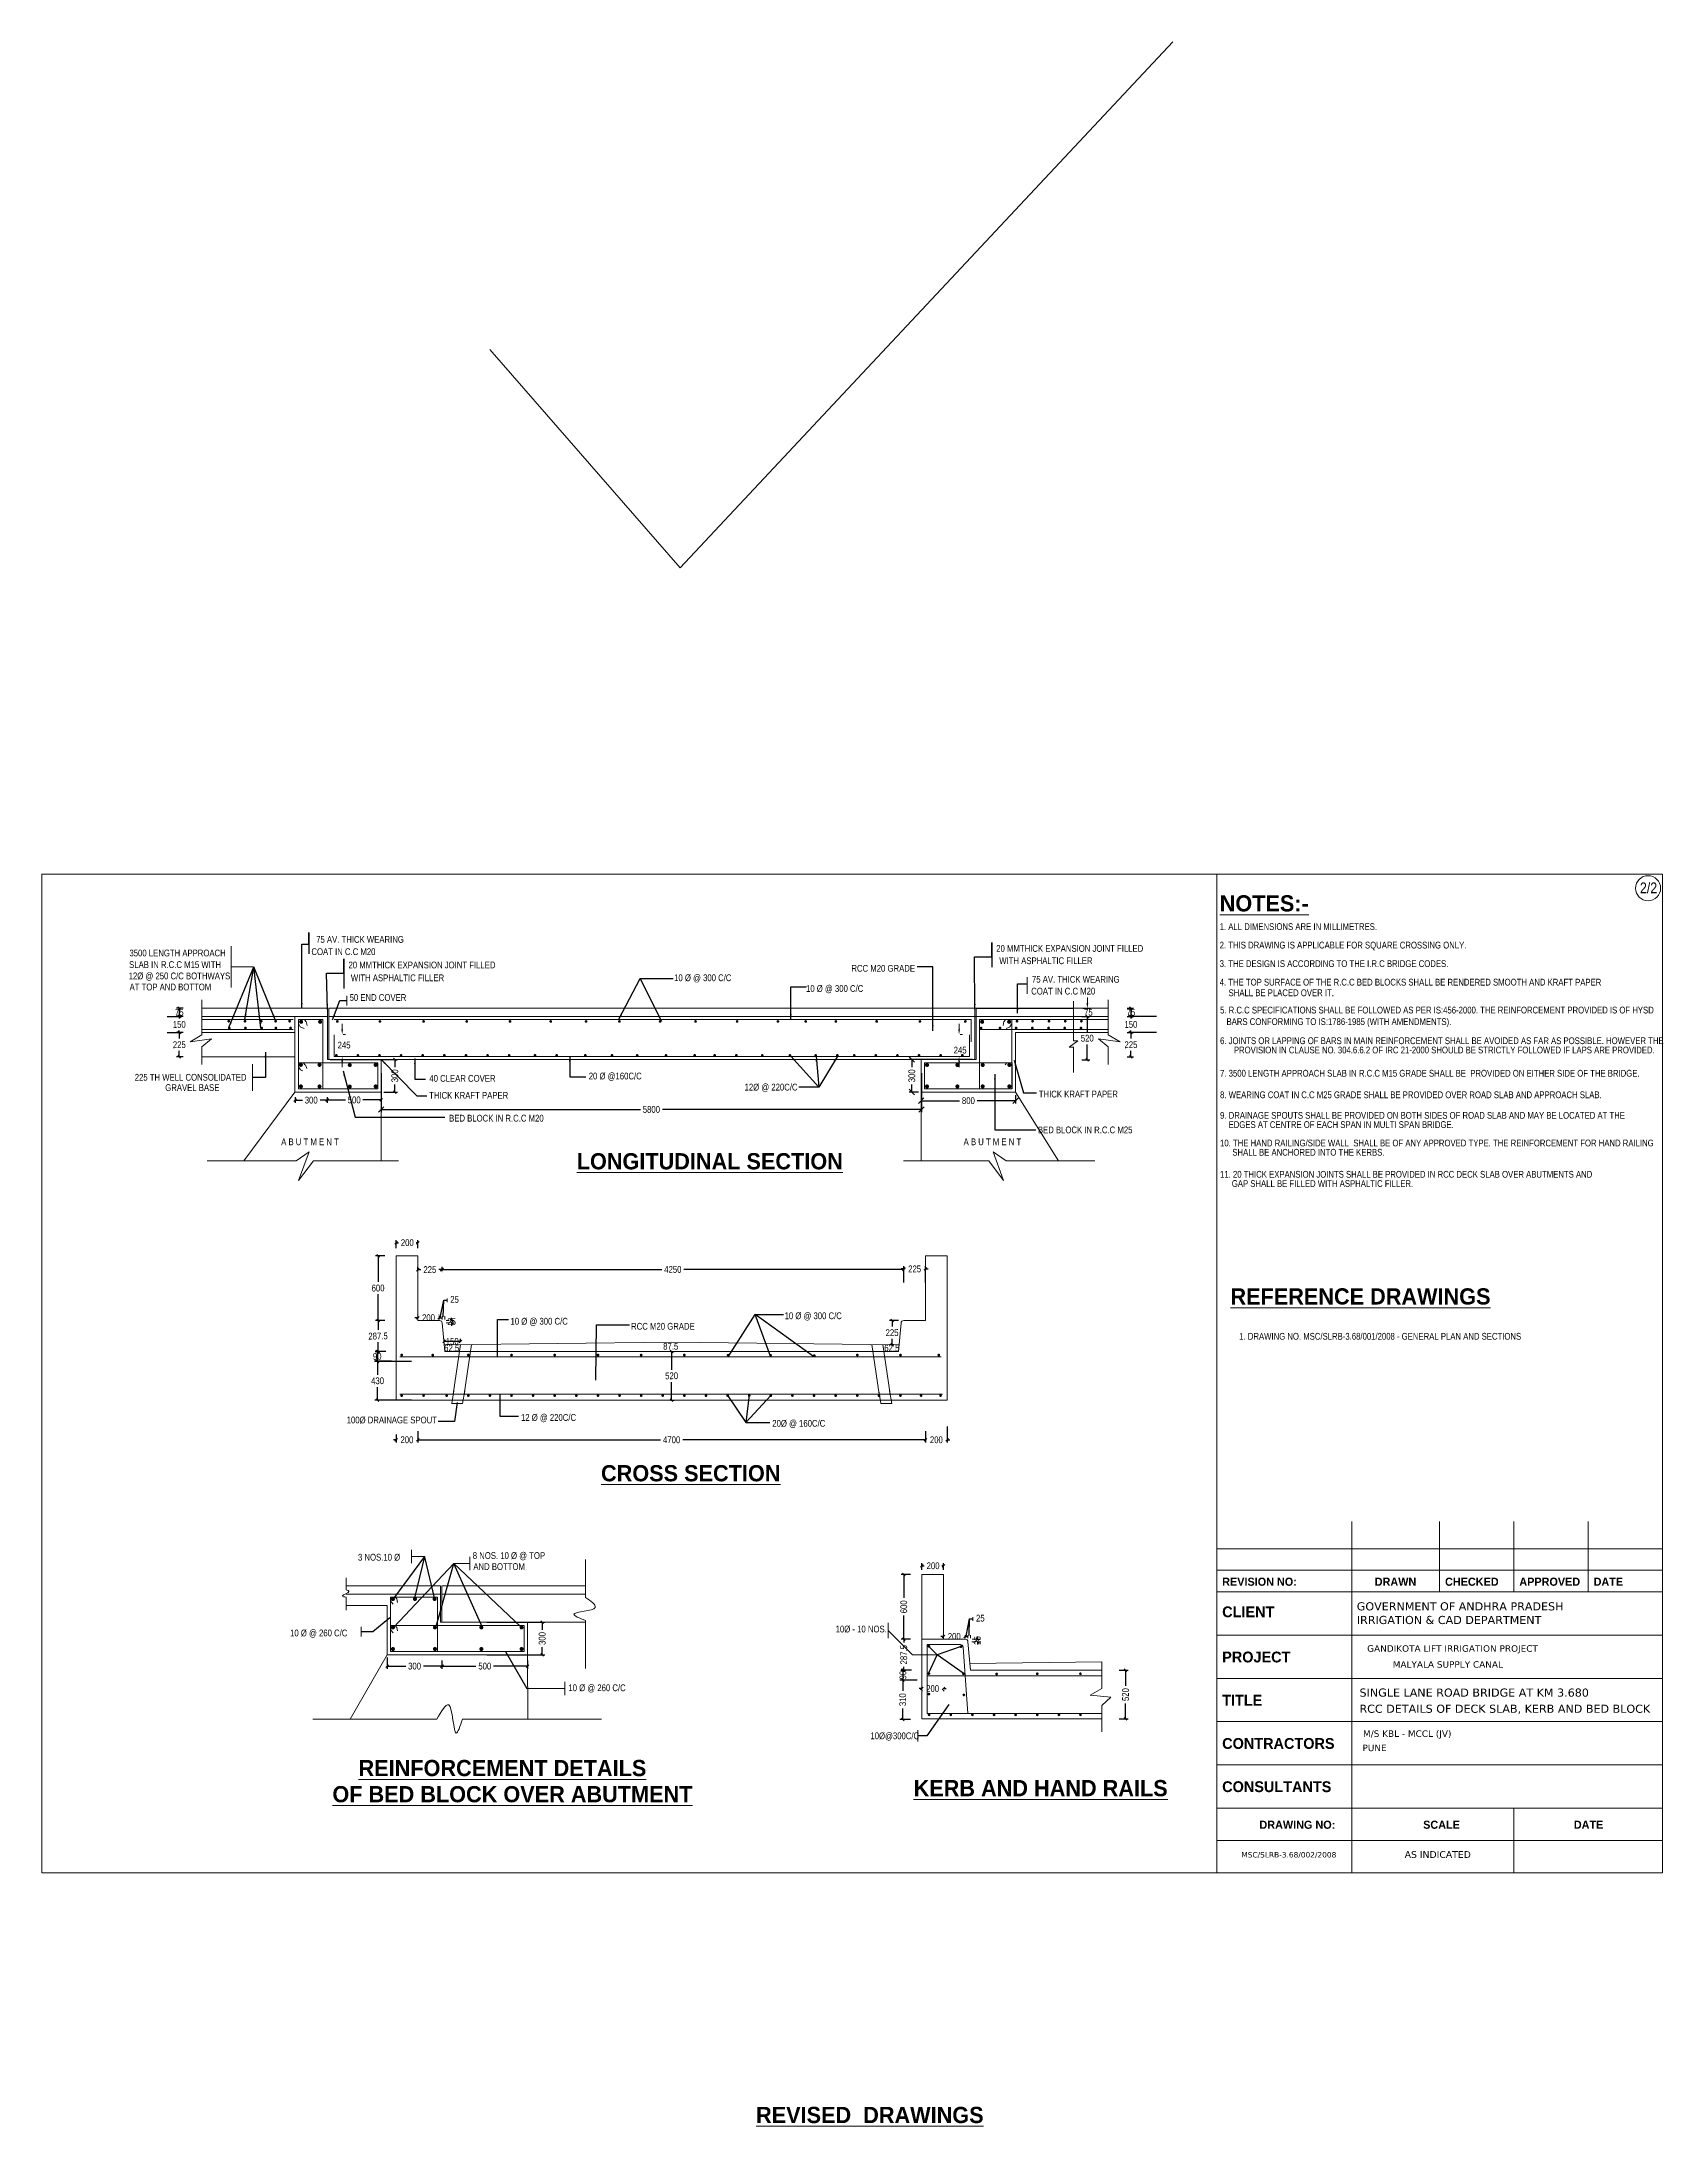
# Model space of a CAD drawing. Header units: millimetres. Extents: x 634458 to 694489, y -25410 to 51755.
import ezdxf

# ---------------------------------------------------------------- set-up
doc = ezdxf.new("R2010")
doc.units = ezdxf.units.MM
doc.header["$LTSCALE"] = 300
doc.header["$MEASUREMENT"] = 0
for name, color, linetype in [('abutment', 7, 'Continuous'), ('canal', 7, 'Continuous'), ('MAIN', 7, 'Continuous'), ('pier', 7, 'Continuous')]:
    doc.layers.add(name, color=color, linetype=linetype)
doc.styles.add('ARIAL NARROW', font='ARIALN.TTF', dxfattribs={"height": 250})
doc.styles.add('CITYBLUEPR', font='cityb___.ttf')
doc.styles.add('VERDANA', font='verdana.ttf')
doc.dimstyles.new('STANDARD$0', dxfattribs={"dimscale": 88.888889, "dimtxt": 0.02, "dimasz": 0.02, "dimexe": 0.05, "dimexo": 0.1, "dimgap": 0.002, "dimtad": 2, "dimdec": 0, "dimzin": 1, "dimdsep": 46, "dimtxsty": 'Standard', "dimcen": 0.09, "dimadec": 0, "dimazin": 0, "dimtfac": 1, "dimtdec": 4, "dimtofl": 0, "dimtmove": 0, "dimatfit": 3, "dimfxl": 1, "dimtolj": 1, "dimtzin": 1, "dimarcsym": 0})
doc.dimstyles.new('STANDARD$7', dxfattribs={"dimtxt": 2, "dimasz": 2, "dimexe": 1.25, "dimexo": 0.625, "dimtad": 1, "dimdec": 0, "dimlfac": 0.5, "dimdsep": 46, "dimtxsty": 'ARIAL NARROW', "dimcen": 2.5, "dimdle": 0.1, "dimse1": 1, "dimse2": 1, "dimadec": 0, "dimazin": 0, "dimtfac": 1, "dimtdec": 0, "dimtmove": 0, "dimatfit": 3, "dimfxl": 1, "dimtolj": 1, "dimtzin": 0, "dimarcsym": 0})

msp = doc.modelspace()

# ---------------------------------------------------------------- texts
at = {"color": 0, "lineweight": 9}
for s, height, style, p in [('REVISION NO:', 300, 'CITYBLUEPR', (678159.2, -5401.9)), ('DRAWN', 300, 'CITYBLUEPR', (683806.2, -5401.9)), ('CHECKED', 300, 'CITYBLUEPR', (686409.2, -5401.9)), ('APPROVED', 300, 'CITYBLUEPR', (689159.2, -5401.9)), ('DATE', 300, 'CITYBLUEPR', (691909.2, -5401.9)), ('CLIENT', 400, 'CITYBLUEPR', (678159.2, -6566.5)), ('GOVERNMENT OF ANDHRA PRADESH', 300, 'VERDANA', (683140.9, -6312.3)), ('IRRIGATION & CAD DEPARTMENT', 300, 'VERDANA', (683140.9, -6817.9)), ('PROJECT', 400, 'CITYBLUEPR', (678159.2, -8238.5)), ('SINGLE LANE ROAD BRIDGE AT KM 3.680', 300, 'VERDANA', (683243.3, -9505.7)), ('TITLE', 400, 'CITYBLUEPR', (678159.2, -9838.5)), ('RCC DETAILS OF DECK SLAB, KERB AND BED BLOCK', 300, 'VERDANA', (683240.1, -10102.6)), ('CONTRACTORS', 400, 'CITYBLUEPR', (678159.2, -11438.5)), ('CONSULTANTS', 400, 'CITYBLUEPR', (678159.2, -13038.5)), ('DRAWING NO:', 300, 'CITYBLUEPR', (679537.9, -14397.3)), ('SCALE', 300, 'CITYBLUEPR', (685598.4, -14397.3)), ('DATE', 300, 'CITYBLUEPR', (691176.3, -14397.3)), ('MSC/SLRB-3.68/002/2008', 200, 'VERDANA', (678867.4, -15458.3)), ('AS INDICATED', 250, 'VERDANA', (684915.1, -15474.7))]:
    msp.add_text(s, height=height, dxfattribs=dict(at, style=style)).set_placement(p)
at = {"layer": 'abutment', "color": 0, "lineweight": 9}
for s, height, style, p in [('%%UNOTES:-', 600, 'CITYBLUEPR', (678066.7, 19559.5)), ('75 AV. THICK WEARING', 250, 'ARIAL NARROW', (644618.7, 18399.2)), ('1. ALL DIMENSIONS ARE IN MILLIMETRES.', 250, 'ARIAL NARROW', (678066.7, 18873.8)), ('3500 LENGTH APPROACH', 250, 'ARIAL NARROW', (637707.1, 17896.3)), ('COAT IN C.C M20', 250, 'ARIAL NARROW', (644443.8, 17944.9)), ('20 MMTHICK EXPANSION JOINT FILLED', 250, 'ARIAL NARROW', (669794.7, 18065.1)), ('WITH ASPHALTIC FILLER', 250, 'ARIAL NARROW', (669907.6, 17609.4)), ('3. THE DESIGN IS ACCORDING TO THE I.R.C BRIDGE CODES.', 250, 'ARIAL NARROW', (678066.7, 17502.4)), ('2. THIS DRAWING IS APPLICABLE FOR SQUARE CROSSING ONLY.', 250, 'ARIAL NARROW', (678066.7, 18188.1)), ('12%%C @ 250 C/C BOTHWAYS', 250, 'ARIAL NARROW', (637678.8, 17048.1)), ('SLAB IN R.C.C M15 WITH', 250, 'ARIAL NARROW', (637695.6, 17466.5)), ('20 MMTHICK EXPANSION JOINT FILLED', 250, 'ARIAL NARROW', (645815.7, 17452.9)), ('WITH ASPHALTIC FILLER', 250, 'ARIAL NARROW', (645904.9, 16976.4)), (' 10 %%C @ 300 C/C', 250, 'ARIAL NARROW', (657792.1, 16979.4)), ('RCC M20 GRADE', 250, 'ARIAL NARROW', (664433.7, 17329.7)), ('75 AV. THICK WEARING', 250, 'ARIAL NARROW', (671118.1, 16921)), ('4. THE TOP SURFACE OF THE R.C.C BED BLOCKS SHALL BE RENDERED SMOOTH AND KRAFT PAPER', 250, 'ARIAL NARROW', (678066.7, 16816.6)), ('AT TOP AND BOTTOM', 250, 'ARIAL NARROW', (637712.4, 16638.1)), ('50 END COVER', 250, 'ARIAL NARROW', (645857, 16248.8)), ('10 %%C @ 300 C/C', 250, 'ARIAL NARROW', (662753.2, 16582.2)), ('COAT IN C.C M20', 250, 'ARIAL NARROW', (671089.2, 16484.1)), ('   SHALL BE PLACED OVER IT.', 250, 'ARIAL NARROW', (678157.7, 16423.3)), ('5. R.C.C SPECIFICATIONS SHALL BE FOLLOWED AS PER IS:456-2000. THE REINFORCEMENT PROVIDED IS OF HYSD', 250, 'ARIAL NARROW', (678080.6, 15783.7)), ('   BARS CONFORMING TO IS:1786-1985 (WITH AMENDMENTS).', 250, 'ARIAL NARROW', (678080.6, 15356)), ('6. JOINTS OR LAPPING OF BARS IN MAIN REINFORCEMENT SHALL BE AVOIDED AS FAR AS POSSIBLE. HOWEVER THE ', 250, 'ARIAL NARROW', (678080.6, 14648.4)), ('PROVISION IN CLAUSE NO. 304.6.6.2 OF IRC 21-2000 SHOULD BE STRICTLY FOLLOWED IF LAPS ARE PROVIDED.', 250, 'ARIAL NARROW', (678591.7, 14305.5)), ('225 TH WELL CONSOLIDATED', 250, 'ARIAL NARROW', (637903.3, 13295.6)), ('GRAVEL BASE', 250, 'ARIAL NARROW', (639032, 12914)), ('40 CLEAR COVER', 250, 'ARIAL NARROW', (648809.4, 13255.3)), ('20 %%C @160C/C', 250, 'ARIAL NARROW', (654710.2, 13341.6)), ('12%%C @ 220C/C', 250, 'ARIAL NARROW', (660478.1, 12931.1)), ('7. 3500 LENGTH APPROACH SLAB IN R.C.C M15 GRADE SHALL BE  PROVIDED ON EITHER SIDE OF THE BRIDGE.', 250, 'ARIAL NARROW', (678080.6, 13444.9)), ('THICK KRAFT PAPER', 250, 'ARIAL NARROW', (648801.8, 12628.1)), ('THICK KRAFT PAPER ', 250, 'ARIAL NARROW', (671370.9, 12674)), ('8. WEARING COAT IN C.C M25 GRADE SHALL BE PROVIDED OVER ROAD SLAB AND APPROACH SLAB. ', 250, 'ARIAL NARROW', (678080.6, 12647)), ('BED BLOCK IN R.C.C M20', 250, 'ARIAL NARROW', (649541.1, 11781.8)), ('BED BLOCK IN R.C.C M25', 250, 'ARIAL NARROW', (671336.4, 11348.3)), ('9. DRAINAGE SPOUTS SHALL BE PROVIDED ON BOTH SIDES OF ROAD SLAB AND MAY BE LOCATED AT THE ', 250, 'ARIAL NARROW', (678080.6, 11886.6)), ('   EDGES AT CENTRE OF EACH SPAN IN MULTI SPAN BRIDGE.', 250, 'ARIAL NARROW', (678156.6, 11543.8)), ('A B U T M E N T', 250, 'ARIAL NARROW', (643324.8, 10906.7)), ('A B U T M E N T', 250, 'ARIAL NARROW', (668586.8, 10906.7)), ('10. THE HAND RAILING/SIDE WALL  SHALL BE OF ANY APPROVED TYPE. THE REINFORCEMENT FOR HAND RAILING ', 250, 'ARIAL NARROW', (678080.6, 10862.6)), ('%%ULONGITUDINAL SECTION', 600, 'CITYBLUEPR', (654265, 10012.3)), ('   SHALL BE ANCHORED INTO THE KERBS.', 250, 'ARIAL NARROW', (678296.1, 10519.8)), ('11. 20 THICK EXPANSION JOINTS SHALL BE PROVIDED IN RCC DECK SLAB OVER ABUTMENTS AND', 250, 'ARIAL NARROW', (678080.6, 9704.9)), ('   GAP SHALL BE FILLED WITH ASPHALTIC FILLER.', 250, 'ARIAL NARROW', (678276.1, 9362)), ('%%UREFERENCE DRAWINGS', 600, 'CITYBLUEPR', (678464, 5009.9)), ('10 %%C @ 300 C/C', 250, 'ARIAL NARROW', (661959.6, 4467)), ('10 %%C @ 300 C/C', 250, 'ARIAL NARROW', (651814.7, 4265.8)), ('RCC M20 GRADE', 250, 'ARIAL NARROW', (656278.5, 4078.6)), ('1. DRAWING NO. MSC/SLRB-3.68/001/2008 - GENERAL PLAN AND SECTIONS', 250, 'ARIAL NARROW', (678788.9, 3708)), ('100%%C DRAINAGE SPOUT', 250, 'ARIAL NARROW', (645749.2, 610.6)), ('12 %%C @ 220C/C', 250, 'ARIAL NARROW', (652200.4, 702.9)), ('20%%C @ 160C/C', 250, 'ARIAL NARROW', (661505.1, 486.3)), ('%%UCROSS SECTION', 600, 'CITYBLUEPR', (655164.1, -1535.2)), ('3 NOS.10 %%c', 250, 'ARIAL NARROW', (646168.4, -4469.8)), ('8 NOS. 10 %%C @ TOP', 250, 'ARIAL NARROW', (650415.9, -4407.8)), ('AND BOTTOM', 250, 'ARIAL NARROW', (650438, -4817)), ('10%%C - 10 NOS.', 250, 'ARIAL NARROW', (663849.2, -7128.7)), ('10 %%C @ 260 C/C', 250, 'ARIAL NARROW', (643654.3, -7273.4)), ('10 %%C @ 260 C/C', 250, 'ARIAL NARROW', (653956.8, -9302.7)), ('10%%C@300C/C', 250, 'ARIAL NARROW', (665137.8, -11080.9)), ('%%UREINFORCEMENT DETAILS', 600, 'CITYBLUEPR', (646188, -12448.1)), ('%%UOF BED BLOCK OVER ABUTMENT', 600, 'CITYBLUEPR', (645220.6, -13416.2)), ('%%UKERB AND HAND RAILS', 600, 'CITYBLUEPR', (666736.1, -13191.9))]:
    msp.add_text(s, height=height, dxfattribs=dict(at, style=style)).set_placement(p)
at = {"layer": 'abutment', "color": 4, "lineweight": 9, "style": 'CITYBLUEPR'}
msp.add_text('%%UREVISED  DRAWINGS', height=600, dxfattribs=at).set_placement((660902.4, -25290.2))
at = {"layer": 'abutment', "color": 0, "lineweight": 9, "char_height": 250, "attachment_point": 5, "style": 'ARIAL NARROW'}
for s, insert in [('\\A1;75', (673205.5, 15824.3)), ('245', (645653, 14611.4)), ('245', (668458, 14425)), ('\\A1;25', (649742.3, 5195.6)), ('62.5', (649637.4, 3398)), ('87.5', (657745.1, 3459.8)), ('62.5', (665928.9, 3398)), ('\\A1;25', (669205, -6601.7))]:
    msp.add_mtext(s, dxfattribs=dict(at, insert=insert))
at = {"layer": 'MAIN', "color": 0, "lineweight": 9}
for s, height, style, p in [('2/2', 400, 'ARIAL NARROW', (693624.7, 20231.3)), ('GANDIKOTA LIFT IRRIGATION PROJECT', 240, 'VERDANA', (683525.9, -7843.2)), ('MALYALA SUPPLY CANAL', 240, 'VERDANA', (684474.2, -8433.7)), ('M/S KBL - MCCL (JV)', 240, 'VERDANA', (683372.9, -10995.1)), ('PUNE', 240, 'VERDANA', (683351.9, -11522.7))]:
    msp.add_text(s, height=height, dxfattribs=dict(at, style=style)).set_placement(p)

# ---------------------------------------------------------------- blocks, each defined once
blk = doc.blocks.new('_Oblique')
at = {"color": 0, "linetype": 'ByBlock', "lineweight": -2}
blk.add_line((-0.5, -0.5), (0.5, 0.5), dxfattribs=at)
blk = doc.blocks.new('*D132')
at = {"layer": 'abutment', "color": 0, "lineweight": -2, "transparency": 16777216}
for p, q in [((667016, 12753), (667016, 12454)), ((667016, 12554), (668438, 12554)), ((670513, 12554), (669091, 12554)), ((670513, 12753), (670513, 12454))]:
    blk.add_line(p, q, dxfattribs=at)
at = {"layer": 'Defpoints', "color": 0, "lineweight": 9, "transparency": 16777216}
for p in [(667016, 12853), (670513, 12853), (670513, 12554)]:
    blk.add_point(p, dxfattribs=at)
at = {"layer": 'abutment', "color": 0, "lineweight": -2, "transparency": 16777216, "xscale": 200, "yscale": 200, "zscale": 200, "rotation": 180}
blk.add_blockref('_Oblique', (667016, 12554), dxfattribs=at)
at = {"layer": 'abutment', "color": 0, "lineweight": -2, "transparency": 16777216, "xscale": 200, "yscale": 200, "zscale": 200}
blk.add_blockref('_Oblique', (670513, 12554), dxfattribs=at)
at = {"layer": 'abutment', "color": 0, "lineweight": 9, "transparency": 16777216, "insert": (668764, 12554), "char_height": 250, "attachment_point": 5, "style": 'ARIAL NARROW'}
blk.add_mtext('\\A1;800', dxfattribs=at)
blk = doc.blocks.new('*D133')
at = {"layer": 'abutment', "color": 0, "lineweight": -2, "transparency": 16777216}
for p, q in [((668901, 14075), (666570, 14075)), ((666670, 14075), (666670, 13801)), ((666670, 12875), (666670, 13148)), ((666918, 12875), (666570, 12875))]:
    blk.add_line(p, q, dxfattribs=at)
at = {"layer": 'Defpoints', "color": 0, "lineweight": 9, "transparency": 16777216}
for p in [(669001, 14075), (666670, 12875), (667018, 12875)]:
    blk.add_point(p, dxfattribs=at)
at = {"layer": 'abutment', "color": 0, "lineweight": -2, "transparency": 16777216, "xscale": 200, "yscale": 200, "zscale": 200}
for p, rotation in [((666670, 14075), 90), ((666670, 12875), 270)]:
    blk.add_blockref('_Oblique', p, dxfattribs=dict(at, rotation=rotation))
at = {"layer": 'abutment', "color": 0, "lineweight": 9, "transparency": 16777216, "insert": (666670, 13475), "char_height": 250, "attachment_point": 5, "rotation": 90, "style": 'ARIAL NARROW'}
blk.add_mtext('\\A1;300', dxfattribs=at)
blk = doc.blocks.new('*D134')
at = {"layer": 'abutment', "color": 0, "lineweight": -2, "transparency": 16777216}
for p, q in [((639695, 15075), (639452, 15075)), ((639552, 15075), (639552, 14852)), ((639695, 14175), (639452, 14175)), ((639552, 14175), (639552, 14397))]:
    blk.add_line(p, q, dxfattribs=at)
at = {"layer": 'Defpoints', "color": 0, "lineweight": 9, "transparency": 16777216}
for p in [(639795, 15075), (639552, 14175), (639795, 14175)]:
    blk.add_point(p, dxfattribs=at)
at = {"layer": 'abutment', "color": 0, "lineweight": -2, "transparency": 16777216, "xscale": 100, "yscale": 100, "zscale": 100}
for p, rotation in [((639552, 15075), 90), ((639552, 14175), 270)]:
    blk.add_blockref('_Oblique', p, dxfattribs=dict(at, rotation=rotation))
at = {"layer": 'abutment', "color": 0, "lineweight": 9, "transparency": 16777216, "insert": (639552, 14625), "char_height": 250, "attachment_point": 5, "rotation": 1, "style": 'ARIAL NARROW'}
blk.add_mtext('\\A1;225', dxfattribs=at)
blk = doc.blocks.new('*D135')
at = {"layer": 'abutment', "color": 0, "lineweight": -2, "transparency": 16777216}
for p, q in [((639108, 15675), (639652, 15675)), ((639552, 15675), (639552, 15602)), ((639108, 15075), (639652, 15075)), ((639552, 15075), (639552, 15147))]:
    blk.add_line(p, q, dxfattribs=at)
at = {"layer": 'Defpoints', "color": 0, "lineweight": 9, "transparency": 16777216}
for p in [(639008, 15675), (639008, 15075), (639552, 15075)]:
    blk.add_point(p, dxfattribs=at)
at = {"layer": 'abutment', "color": 0, "lineweight": -2, "transparency": 16777216, "xscale": 100, "yscale": 100, "zscale": 100}
for p, rotation in [((639552, 15675), 90), ((639552, 15075), 270)]:
    blk.add_blockref('_Oblique', p, dxfattribs=dict(at, rotation=rotation))
at = {"layer": 'abutment', "color": 0, "lineweight": 9, "transparency": 16777216, "insert": (639552, 15375), "char_height": 250, "attachment_point": 5, "rotation": 1, "style": 'ARIAL NARROW'}
blk.add_mtext('\\A1;150', dxfattribs=at)
blk = doc.blocks.new('*D136')
at = {"layer": 'abutment', "color": 0, "lineweight": -2, "transparency": 16777216}
for p, q in [((647027, 13576), (647027, 12130)), ((667030, 13569), (667030, 12130)), ((647027, 12230), (656623, 12230)), ((667030, 12230), (657435, 12230))]:
    blk.add_line(p, q, dxfattribs=at)
at = {"layer": 'Defpoints', "color": 0, "lineweight": 9, "transparency": 16777216}
for p in [(647027, 13676), (667030, 13669), (647027, 12230)]:
    blk.add_point(p, dxfattribs=at)
at = {"layer": 'abutment', "color": 0, "lineweight": -2, "transparency": 16777216, "xscale": 200, "yscale": 200, "zscale": 200, "rotation": 180}
blk.add_blockref('_Oblique', (647027, 12230), dxfattribs=at)
at = {"layer": 'abutment', "color": 0, "lineweight": -2, "transparency": 16777216, "xscale": 200, "yscale": 200, "zscale": 200}
blk.add_blockref('_Oblique', (667030, 12230), dxfattribs=at)
at = {"layer": 'abutment', "color": 0, "lineweight": 9, "transparency": 16777216, "insert": (657029, 12230), "char_height": 250, "attachment_point": 5, "style": 'ARIAL NARROW'}
blk.add_mtext('\\A1;5800', dxfattribs=at)
blk = doc.blocks.new('*D137')
at = {"layer": 'abutment', "color": 0, "lineweight": -2, "transparency": 16777216}
for p, q in [((649278, 6307), (657414, 6307)), ((649278, 6213), (649278, 6207)), ((666370, 6307), (658234, 6307)), ((666370, 6045), (666370, 6407))]:
    blk.add_line(p, q, dxfattribs=at)
at = {"layer": 'Defpoints', "color": 0, "lineweight": 9, "transparency": 16777216}
for p in [(649278, 6313), (666370, 6307), (666370, 5945)]:
    blk.add_point(p, dxfattribs=at)
at = {"layer": 'abutment', "color": 0, "lineweight": -2, "transparency": 16777216, "xscale": 100, "yscale": 100, "zscale": 100, "rotation": 180}
blk.add_blockref('_Oblique', (649278, 6307), dxfattribs=at)
at = {"layer": 'abutment', "color": 0, "lineweight": -2, "transparency": 16777216, "xscale": 100, "yscale": 100, "zscale": 100}
blk.add_blockref('_Oblique', (666370, 6307), dxfattribs=at)
at = {"layer": 'abutment', "color": 0, "lineweight": 9, "transparency": 16777216, "insert": (657824, 6307), "char_height": 250, "attachment_point": 5, "style": 'ARIAL NARROW'}
blk.add_mtext('\\A1;4250', dxfattribs=at)
blk = doc.blocks.new('*D138')
at = {"layer": 'abutment', "color": 0, "lineweight": -2, "transparency": 16777216}
for p, q in [((648378, 323), (648378, -99)), ((648378, 1), (657368, 1)), ((667178, 1), (658188, 1)), ((667178, 323), (667178, -99))]:
    blk.add_line(p, q, dxfattribs=at)
at = {"layer": 'Defpoints', "color": 0, "lineweight": 9, "transparency": 16777216}
for p in [(648378, 423), (667178, 423), (667178, 1)]:
    blk.add_point(p, dxfattribs=at)
at = {"layer": 'abutment', "color": 0, "lineweight": -2, "transparency": 16777216, "xscale": 100, "yscale": 100, "zscale": 100, "rotation": 180}
blk.add_blockref('_Oblique', (648378, 1), dxfattribs=at)
at = {"layer": 'abutment', "color": 0, "lineweight": -2, "transparency": 16777216, "xscale": 100, "yscale": 100, "zscale": 100}
blk.add_blockref('_Oblique', (667178, 1), dxfattribs=at)
at = {"layer": 'abutment', "color": 0, "lineweight": 9, "transparency": 16777216, "insert": (657778, 1), "char_height": 250, "attachment_point": 5, "style": 'ARIAL NARROW'}
blk.add_mtext('\\A1;4700', dxfattribs=at)
blk = doc.blocks.new('*D139')
at = {"layer": 'abutment', "color": 0, "lineweight": -2, "transparency": 16777216}
for p, q in [((647160, 6817), (646810, 6817)), ((646910, 6817), (646910, 5845)), ((646910, 4417), (646910, 5390)), ((647160, 4417), (646810, 4417))]:
    blk.add_line(p, q, dxfattribs=at)
at = {"layer": 'Defpoints', "color": 0, "lineweight": 9, "transparency": 16777216}
for p in [(646910, 6817), (647260, 6817), (647260, 4417)]:
    blk.add_point(p, dxfattribs=at)
at = {"layer": 'abutment', "color": 0, "lineweight": -2, "transparency": 16777216, "xscale": 100, "yscale": 100, "zscale": 100}
for p, rotation in [((646910, 6817), 90), ((646910, 4417), 270)]:
    blk.add_blockref('_Oblique', p, dxfattribs=dict(at, rotation=rotation))
at = {"layer": 'abutment', "color": 0, "lineweight": 9, "transparency": 16777216, "insert": (646910, 5617), "char_height": 250, "attachment_point": 5, "rotation": 1, "style": 'ARIAL NARROW'}
blk.add_mtext('\\A1;600', dxfattribs=at)
blk = doc.blocks.new('*D140')
at = {"layer": 'abutment', "color": 0, "lineweight": -2, "transparency": 16777216}
for p, q in [((648148, 2903), (646793, 2903)), ((646893, 2903), (646893, 2412)), ((646893, 1465), (646893, 1956)), ((648148, 1465), (646793, 1465))]:
    blk.add_line(p, q, dxfattribs=at)
at = {"layer": 'Defpoints', "color": 0, "lineweight": 9, "transparency": 16777216}
for p in [(648248, 2903), (646893, 1465), (648248, 1465)]:
    blk.add_point(p, dxfattribs=at)
at = {"layer": 'abutment', "color": 0, "lineweight": -2, "transparency": 16777216, "xscale": 100, "yscale": 100, "zscale": 100}
for p, rotation in [((646893, 2903), 90), ((646893, 1465), 270)]:
    blk.add_blockref('_Oblique', p, dxfattribs=dict(at, rotation=rotation))
at = {"layer": 'abutment', "color": 0, "lineweight": 9, "transparency": 16777216, "insert": (646893, 2184), "char_height": 250, "attachment_point": 5, "rotation": 1, "style": 'ARIAL NARROW'}
blk.add_mtext('\\A1;430', dxfattribs=at)
blk = doc.blocks.new('*D141')
at = {"layer": 'abutment', "color": 0, "lineweight": -2, "transparency": 16777216}
for p, q in [((647580, 1), (647480, 1)), ((647580, 196), (647580, -99)), ((648378, 299), (648378, -99)), ((648378, 1), (648478, 1))]:
    blk.add_line(p, q, dxfattribs=at)
at = {"layer": 'Defpoints', "color": 0, "lineweight": 9, "transparency": 16777216}
for p in [(647580, 296), (648378, 399), (648378, 1)]:
    blk.add_point(p, dxfattribs=at)
at = {"layer": 'abutment', "color": 0, "lineweight": -2, "transparency": 16777216, "xscale": 100, "yscale": 100, "zscale": 100}
blk.add_blockref('_Oblique', (647580, 1), dxfattribs=at)
at = {"layer": 'abutment', "color": 0, "lineweight": -2, "transparency": 16777216, "xscale": 100, "yscale": 100, "zscale": 100, "rotation": 180}
blk.add_blockref('_Oblique', (648378, 1), dxfattribs=at)
at = {"layer": 'abutment', "color": 0, "lineweight": 9, "transparency": 16777216, "insert": (647979, 1), "char_height": 250, "attachment_point": 5, "style": 'ARIAL NARROW'}
blk.add_mtext('\\A1;200', dxfattribs=at)
blk = doc.blocks.new('*D142')
at = {"layer": 'abutment', "color": 0, "lineweight": -2, "transparency": 16777216}
for p, q in [((649356, 3617), (649356, 3742)), ((649958, 3642), (649356, 3642)), ((649958, 3624), (649958, 3742))]:
    blk.add_line(p, q, dxfattribs=at)
at = {"layer": 'Defpoints', "color": 0, "lineweight": 9, "transparency": 16777216}
for p in [(649356, 3642), (649356, 3517), (649958, 3524)]:
    blk.add_point(p, dxfattribs=at)
at = {"layer": 'abutment', "color": 0, "lineweight": -2, "transparency": 16777216, "xscale": 100, "yscale": 100, "zscale": 100, "rotation": 180}
blk.add_blockref('_Oblique', (649356, 3642), dxfattribs=at)
at = {"layer": 'abutment', "color": 0, "lineweight": -2, "transparency": 16777216, "xscale": 100, "yscale": 100, "zscale": 100}
blk.add_blockref('_Oblique', (649958, 3642), dxfattribs=at)
at = {"layer": 'abutment', "color": 0, "lineweight": 9, "transparency": 16777216, "insert": (649657, 3642), "char_height": 250, "attachment_point": 5, "style": 'ARIAL NARROW'}
blk.add_mtext('\\A1;150', dxfattribs=at)
blk = doc.blocks.new('*D143')
at = {"layer": 'abutment', "color": 0, "lineweight": -2, "transparency": 16777216}
for p, q in [((649627, 4417), (649732, 4417)), ((649627, 4326), (649732, 4326)), ((649632, 4417), (649632, 4517)), ((649632, 4326), (649632, 4226))]:
    blk.add_line(p, q, dxfattribs=at)
at = {"layer": 'Defpoints', "color": 0, "lineweight": 9, "transparency": 16777216}
for p in [(649527, 4417), (649527, 4326), (649632, 4417)]:
    blk.add_point(p, dxfattribs=at)
at = {"layer": 'abutment', "color": 0, "lineweight": -2, "transparency": 16777216, "xscale": 100, "yscale": 100, "zscale": 100}
for p, rotation in [((649632, 4417), 270), ((649632, 4326), 90)]:
    blk.add_blockref('_Oblique', p, dxfattribs=dict(at, rotation=rotation))
at = {"layer": 'abutment', "color": 0, "lineweight": 9, "transparency": 16777216, "insert": (649632, 4372), "char_height": 250, "attachment_point": 5, "rotation": 1, "style": 'ARIAL NARROW'}
blk.add_mtext('\\A1;25', dxfattribs=at)
blk = doc.blocks.new('*D144')
at = {"layer": 'abutment', "color": 0, "lineweight": -2, "transparency": 16777216}
for p, q in [((648378, 6239), (648378, 6400)), ((648378, 6300), (648499, 6300)), ((649278, 6300), (649157, 6300)), ((649278, 6239), (649278, 6400))]:
    blk.add_line(p, q, dxfattribs=at)
at = {"layer": 'Defpoints', "color": 0, "lineweight": 9, "transparency": 16777216}
for p in [(648378, 6300), (648378, 6139), (649278, 6139)]:
    blk.add_point(p, dxfattribs=at)
at = {"layer": 'abutment', "color": 0, "lineweight": -2, "transparency": 16777216, "xscale": 100, "yscale": 100, "zscale": 100, "rotation": 180}
blk.add_blockref('_Oblique', (648378, 6300), dxfattribs=at)
at = {"layer": 'abutment', "color": 0, "lineweight": -2, "transparency": 16777216, "xscale": 100, "yscale": 100, "zscale": 100}
blk.add_blockref('_Oblique', (649278, 6300), dxfattribs=at)
at = {"layer": 'abutment', "color": 0, "lineweight": 9, "transparency": 16777216, "insert": (648828, 6300), "char_height": 250, "attachment_point": 5, "style": 'ARIAL NARROW'}
blk.add_mtext('\\A1;225', dxfattribs=at)
blk = doc.blocks.new('*D145')
at = {"layer": 'abutment', "color": 0, "lineweight": -2, "transparency": 16777216}
for p, q in [((646804, 3267), (646979, 3267)), ((646879, 3267), (646879, 2907)), ((647404, 2907), (646779, 2907))]:
    blk.add_line(p, q, dxfattribs=at)
at = {"layer": 'Defpoints', "color": 0, "lineweight": 9, "transparency": 16777216}
for p in [(646704, 3267), (646879, 2907), (647504, 2907)]:
    blk.add_point(p, dxfattribs=at)
at = {"layer": 'abutment', "color": 0, "lineweight": -2, "transparency": 16777216, "xscale": 100, "yscale": 100, "zscale": 100}
for p, rotation in [((646879, 3267), 90), ((646879, 2907), 270)]:
    blk.add_blockref('_Oblique', p, dxfattribs=dict(at, rotation=rotation))
at = {"layer": 'abutment', "color": 0, "lineweight": 9, "transparency": 16777216, "insert": (646879, 3087), "char_height": 250, "attachment_point": 5, "rotation": 1, "style": 'ARIAL NARROW'}
blk.add_mtext('\\A1;90', dxfattribs=at)
blk = doc.blocks.new('*D146')
at = {"layer": 'abutment', "color": 0, "lineweight": -2, "transparency": 16777216}
for p, q in [((647160, 4417), (646810, 4417)), ((646910, 4417), (646910, 4070)), ((647196, 3267), (646810, 3267)), ((646910, 3267), (646910, 3615))]:
    blk.add_line(p, q, dxfattribs=at)
at = {"layer": 'Defpoints', "color": 0, "lineweight": 9, "transparency": 16777216}
for p in [(647260, 4417), (646910, 3267), (647296, 3267)]:
    blk.add_point(p, dxfattribs=at)
at = {"layer": 'abutment', "color": 0, "lineweight": -2, "transparency": 16777216, "xscale": 100, "yscale": 100, "zscale": 100}
for p, rotation in [((646910, 4417), 90), ((646910, 3267), 270)]:
    blk.add_blockref('_Oblique', p, dxfattribs=dict(at, rotation=rotation))
at = {"layer": 'abutment', "color": 0, "lineweight": 9, "transparency": 16777216, "insert": (646910, 3842), "char_height": 250, "attachment_point": 5, "rotation": 1, "style": 'ARIAL NARROW'}
blk.add_mtext('\\A1;287.5', dxfattribs=at)
blk = doc.blocks.new('*D147')
at = {"layer": 'abutment', "color": 0, "lineweight": -2, "transparency": 16777216}
for p, q in [((648378, 4522), (648278, 4522)), ((648378, 4611), (648378, 4622)), ((649178, 4611), (649178, 4622)), ((649178, 4522), (649278, 4522))]:
    blk.add_line(p, q, dxfattribs=at)
at = {"layer": 'Defpoints', "color": 0, "lineweight": 9, "transparency": 16777216}
for p in [(648378, 4522), (648378, 4511), (649178, 4511)]:
    blk.add_point(p, dxfattribs=at)
at = {"layer": 'abutment', "color": 0, "lineweight": -2, "transparency": 16777216, "xscale": 100, "yscale": 100, "zscale": 100}
blk.add_blockref('_Oblique', (648378, 4522), dxfattribs=at)
at = {"layer": 'abutment', "color": 0, "lineweight": -2, "transparency": 16777216, "xscale": 100, "yscale": 100, "zscale": 100, "rotation": 180}
blk.add_blockref('_Oblique', (649178, 4522), dxfattribs=at)
at = {"layer": 'abutment', "color": 0, "lineweight": 9, "transparency": 16777216, "insert": (648778, 4522), "char_height": 250, "attachment_point": 5, "style": 'ARIAL NARROW'}
blk.add_mtext('\\A1;200', dxfattribs=at)
blk = doc.blocks.new('*D148')
at = {"layer": 'abutment', "color": 0, "lineweight": -2, "transparency": 16777216}
for p, q in [((657745, 3267), (657878, 3267)), ((657778, 3267), (657778, 2597)), ((657778, 1470), (657778, 2141)), ((657745, 1470), (657878, 1470))]:
    blk.add_line(p, q, dxfattribs=at)
at = {"layer": 'Defpoints', "color": 0, "lineweight": 9, "transparency": 16777216}
for p in [(657645, 3267), (657645, 1470), (657778, 1470)]:
    blk.add_point(p, dxfattribs=at)
at = {"layer": 'abutment', "color": 0, "lineweight": -2, "transparency": 16777216, "xscale": 100, "yscale": 100, "zscale": 100}
for p, rotation in [((657778, 3267), 90), ((657778, 1470), 270)]:
    blk.add_blockref('_Oblique', p, dxfattribs=dict(at, rotation=rotation))
at = {"layer": 'abutment', "color": 0, "lineweight": 9, "transparency": 16777216, "insert": (657778, 2369), "char_height": 250, "attachment_point": 5, "rotation": 1, "style": 'ARIAL NARROW'}
blk.add_mtext('\\A1;520', dxfattribs=at)
blk = doc.blocks.new('*D149')
at = {"layer": 'abutment', "color": 0, "lineweight": -2, "transparency": 16777216}
for p, q in [((645027, 12686), (645027, 12481)), ((645027, 12581), (645701, 12581)), ((647027, 12581), (646353, 12581)), ((647027, 12686), (647027, 12481))]:
    blk.add_line(p, q, dxfattribs=at)
at = {"layer": 'Defpoints', "color": 0, "lineweight": 9, "transparency": 16777216}
for p in [(645027, 12786), (647027, 12786), (647027, 12581)]:
    blk.add_point(p, dxfattribs=at)
at = {"layer": 'abutment', "color": 0, "lineweight": -2, "transparency": 16777216, "xscale": 100, "yscale": 100, "zscale": 100, "rotation": 180}
blk.add_blockref('_Oblique', (645027, 12581), dxfattribs=at)
at = {"layer": 'abutment', "color": 0, "lineweight": -2, "transparency": 16777216, "xscale": 100, "yscale": 100, "zscale": 100}
blk.add_blockref('_Oblique', (647027, 12581), dxfattribs=at)
at = {"layer": 'abutment', "color": 0, "lineweight": 9, "transparency": 16777216, "insert": (646027, 12581), "char_height": 250, "attachment_point": 5, "style": 'ARIAL NARROW'}
blk.add_mtext('\\A1;500', dxfattribs=at)
blk = doc.blocks.new('*D150')
at = {"layer": 'abutment', "color": 0, "lineweight": -2, "transparency": 16777216}
for p, q in [((645137, 14075), (647631, 14075)), ((647531, 14075), (647531, 13801)), ((647531, 12875), (647531, 13148)), ((647127, 12875), (647631, 12875))]:
    blk.add_line(p, q, dxfattribs=at)
at = {"layer": 'Defpoints', "color": 0, "lineweight": 9, "transparency": 16777216}
for p in [(645037, 14075), (647531, 14075), (647027, 12875)]:
    blk.add_point(p, dxfattribs=at)
at = {"layer": 'abutment', "color": 0, "lineweight": -2, "transparency": 16777216, "xscale": 100, "yscale": 100, "zscale": 100}
for p, rotation in [((647531, 14075), 90), ((647531, 12875), 270)]:
    blk.add_blockref('_Oblique', p, dxfattribs=dict(at, rotation=rotation))
at = {"layer": 'abutment', "color": 0, "lineweight": 9, "transparency": 16777216, "insert": (647531, 13475), "char_height": 250, "attachment_point": 5, "rotation": 90, "style": 'ARIAL NARROW'}
blk.add_mtext('\\A1;300', dxfattribs=at)
blk = doc.blocks.new('*D151')
at = {"layer": 'abutment', "color": 0, "lineweight": -2, "transparency": 16777216}
for p, q in [((647578, 7090), (647578, 7397)), ((647578, 7297), (647665, 7297)), ((648378, 7297), (648320, 7297)), ((648378, 7090), (648378, 7397))]:
    blk.add_line(p, q, dxfattribs=at)
at = {"layer": 'Defpoints', "color": 0, "lineweight": 9, "transparency": 16777216}
for p in [(647578, 6990), (648378, 7297), (648378, 6990)]:
    blk.add_point(p, dxfattribs=at)
at = {"layer": 'abutment', "color": 0, "lineweight": -2, "transparency": 16777216, "xscale": 100, "yscale": 100, "zscale": 100, "rotation": 180}
blk.add_blockref('_Oblique', (647578, 7297), dxfattribs=at)
at = {"layer": 'abutment', "color": 0, "lineweight": -2, "transparency": 16777216, "xscale": 100, "yscale": 100, "zscale": 100}
blk.add_blockref('_Oblique', (648378, 7297), dxfattribs=at)
at = {"layer": 'abutment', "color": 0, "lineweight": 9, "transparency": 16777216, "insert": (647993, 7297), "char_height": 250, "attachment_point": 5, "style": 'ARIAL NARROW'}
blk.add_mtext('\\A1;200', dxfattribs=at)
blk = doc.blocks.new('*D152')
at = {"layer": 'abutment', "color": 0, "lineweight": -2, "transparency": 16777216}
for p, q in [((643845, 12686), (643845, 12475)), ((643845, 12575), (644110, 12575)), ((645027, 12575), (644762, 12575)), ((645027, 12686), (645027, 12475))]:
    blk.add_line(p, q, dxfattribs=at)
at = {"layer": 'Defpoints', "color": 0, "lineweight": 9, "transparency": 16777216}
for p in [(643845, 12786), (643845, 12575), (645027, 12786)]:
    blk.add_point(p, dxfattribs=at)
at = {"layer": 'abutment', "color": 0, "lineweight": -2, "transparency": 16777216, "xscale": 100, "yscale": 100, "zscale": 100, "rotation": 180}
blk.add_blockref('_Oblique', (643845, 12575), dxfattribs=at)
at = {"layer": 'abutment', "color": 0, "lineweight": -2, "transparency": 16777216, "xscale": 100, "yscale": 100, "zscale": 100}
blk.add_blockref('_Oblique', (645027, 12575), dxfattribs=at)
at = {"layer": 'abutment', "color": 0, "lineweight": 9, "transparency": 16777216, "insert": (644436, 12575), "char_height": 250, "attachment_point": 5, "style": 'ARIAL NARROW'}
blk.add_mtext('\\A1;300', dxfattribs=at)
blk = doc.blocks.new('*D153')
at = {"layer": 'abutment', "color": 0, "lineweight": -2, "transparency": 16777216}
for p, q in [((667178, 1), (667078, 1)), ((667178, 139), (667178, -99)), ((667978, 499), (667978, -99)), ((667978, 1), (668078, 1))]:
    blk.add_line(p, q, dxfattribs=at)
at = {"layer": 'Defpoints', "color": 0, "lineweight": 9, "transparency": 16777216}
for p in [(667178, 239), (667178, 1), (667978, 599)]:
    blk.add_point(p, dxfattribs=at)
at = {"layer": 'abutment', "color": 0, "lineweight": -2, "transparency": 16777216, "xscale": 100, "yscale": 100, "zscale": 100}
blk.add_blockref('_Oblique', (667178, 1), dxfattribs=at)
at = {"layer": 'abutment', "color": 0, "lineweight": -2, "transparency": 16777216, "xscale": 100, "yscale": 100, "zscale": 100, "rotation": 180}
blk.add_blockref('_Oblique', (667978, 1), dxfattribs=at)
at = {"layer": 'abutment', "color": 0, "lineweight": 9, "transparency": 16777216, "insert": (667578, 1), "char_height": 250, "attachment_point": 5, "style": 'ARIAL NARROW'}
blk.add_mtext('\\A1;200', dxfattribs=at)
blk = doc.blocks.new('*D154')
at = {"layer": 'abutment', "color": 0, "lineweight": -2, "transparency": 16777216}
for p, q in [((666370, 6327), (666270, 6327)), ((666370, 5823), (666370, 6427)), ((667178, 5823), (667178, 6427)), ((667178, 6327), (667278, 6327))]:
    blk.add_line(p, q, dxfattribs=at)
at = {"layer": 'Defpoints', "color": 0, "lineweight": 9, "transparency": 16777216}
for p in [(666370, 6327), (666370, 5723), (667178, 5723)]:
    blk.add_point(p, dxfattribs=at)
at = {"layer": 'abutment', "color": 0, "lineweight": -2, "transparency": 16777216, "xscale": 100, "yscale": 100, "zscale": 100}
blk.add_blockref('_Oblique', (666370, 6327), dxfattribs=at)
at = {"layer": 'abutment', "color": 0, "lineweight": -2, "transparency": 16777216, "xscale": 100, "yscale": 100, "zscale": 100, "rotation": 180}
blk.add_blockref('_Oblique', (667178, 6327), dxfattribs=at)
at = {"layer": 'abutment', "color": 0, "lineweight": 9, "transparency": 16777216, "insert": (666774, 6327), "char_height": 250, "attachment_point": 5, "style": 'ARIAL NARROW'}
blk.add_mtext('\\A1;225', dxfattribs=at)
blk = doc.blocks.new('*D155')
at = {"layer": 'abutment', "color": 0, "lineweight": -2, "transparency": 16777216}
for p, q in [((666179, 4417), (665839, 4417)), ((665939, 4417), (665939, 4195)), ((665987, 3517), (665839, 3517)), ((665939, 3517), (665939, 3740))]:
    blk.add_line(p, q, dxfattribs=at)
at = {"layer": 'Defpoints', "color": 0, "lineweight": 9, "transparency": 16777216}
for p in [(666279, 4417), (665939, 3517), (666087, 3517)]:
    blk.add_point(p, dxfattribs=at)
at = {"layer": 'abutment', "color": 0, "lineweight": -2, "transparency": 16777216, "xscale": 100, "yscale": 100, "zscale": 100}
for p, rotation in [((665939, 4417), 90), ((665939, 3517), 270)]:
    blk.add_blockref('_Oblique', p, dxfattribs=dict(at, rotation=rotation))
at = {"layer": 'abutment', "color": 0, "lineweight": 9, "transparency": 16777216, "insert": (665939, 3967), "char_height": 250, "attachment_point": 5, "rotation": 1, "style": 'ARIAL NARROW'}
blk.add_mtext('\\A1;225', dxfattribs=at)
blk = doc.blocks.new('*D156')
at = {"layer": 'abutment', "color": 0, "lineweight": -2, "transparency": 16777216}
for p, q in [((639695, 15975), (639452, 15975)), ((639695, 15675), (639452, 15675)), ((639552, 15975), (639552, 15675))]:
    blk.add_line(p, q, dxfattribs=at)
at = {"layer": 'Defpoints', "color": 0, "lineweight": 9, "transparency": 16777216}
for p in [(639552, 15675), (639795, 15975), (639795, 15675)]:
    blk.add_point(p, dxfattribs=at)
at = {"layer": 'abutment', "color": 0, "lineweight": -2, "transparency": 16777216, "xscale": 100, "yscale": 100, "zscale": 100}
for p, rotation in [((639552, 15975), 90), ((639552, 15675), 270)]:
    blk.add_blockref('_Oblique', p, dxfattribs=dict(at, rotation=rotation))
at = {"layer": 'abutment', "color": 0, "lineweight": 9, "transparency": 16777216, "insert": (639552, 15825), "char_height": 250, "attachment_point": 5, "rotation": 1, "style": 'ARIAL NARROW'}
blk.add_mtext('\\A1;75', dxfattribs=at)
blk = doc.blocks.new('*D157')
at = {"layer": 'abutment', "color": 0, "lineweight": -2, "transparency": 16777216}
for p, q in [((672963, 15665), (673265, 15665)), ((673165, 15665), (673165, 15094)), ((672963, 14067), (673265, 14067)), ((673165, 14067), (673165, 14638))]:
    blk.add_line(p, q, dxfattribs=at)
at = {"layer": 'Defpoints', "color": 0, "lineweight": 9, "transparency": 16777216}
for p in [(672863, 15665), (672863, 14067), (673165, 14067)]:
    blk.add_point(p, dxfattribs=at)
at = {"layer": 'abutment', "color": 0, "lineweight": -2, "transparency": 16777216, "xscale": 100, "yscale": 100, "zscale": 100}
for p, rotation in [((673165, 15665), 90), ((673165, 14067), 270)]:
    blk.add_blockref('_Oblique', p, dxfattribs=dict(at, rotation=rotation))
at = {"layer": 'abutment', "color": 0, "lineweight": 9, "transparency": 16777216, "insert": (673165, 14866), "char_height": 250, "attachment_point": 5, "rotation": 1, "style": 'ARIAL NARROW'}
blk.add_mtext('\\A1;520', dxfattribs=at)
blk = doc.blocks.new('*D158')
at = {"layer": 'abutment', "color": 0, "lineweight": -2, "transparency": 16777216}
for p, q in [((647247, -8053), (647247, -8476)), ((647247, -8376), (647936, -8376)), ((649277, -8376), (648588, -8376)), ((649277, -8171), (649277, -8476))]:
    blk.add_line(p, q, dxfattribs=at)
at = {"layer": 'Defpoints', "color": 0, "lineweight": 9, "transparency": 16777216}
for p in [(647247, -7953), (647247, -8376), (649277, -8071)]:
    blk.add_point(p, dxfattribs=at)
at = {"layer": 'abutment', "color": 0, "lineweight": -2, "transparency": 16777216, "xscale": 100, "yscale": 100, "zscale": 100, "rotation": 180}
blk.add_blockref('_Oblique', (647247, -8376), dxfattribs=at)
at = {"layer": 'abutment', "color": 0, "lineweight": -2, "transparency": 16777216, "xscale": 100, "yscale": 100, "zscale": 100}
blk.add_blockref('_Oblique', (649277, -8376), dxfattribs=at)
at = {"layer": 'abutment', "color": 0, "lineweight": 9, "transparency": 16777216, "insert": (648262, -8376), "char_height": 250, "attachment_point": 5, "style": 'ARIAL NARROW'}
blk.add_mtext('\\A1;300', dxfattribs=at)
blk = doc.blocks.new('*D159')
at = {"layer": 'abutment', "color": 0, "lineweight": -2, "transparency": 16777216}
for p, q in [((650939, -6753), (653087, -6753)), ((652987, -6753), (652987, -7027)), ((652987, -7953), (652987, -7679)), ((650939, -7953), (653087, -7953))]:
    blk.add_line(p, q, dxfattribs=at)
at = {"layer": 'Defpoints', "color": 0, "lineweight": 9, "transparency": 16777216}
for p in [(650839, -6753), (650839, -7953), (652987, -7953)]:
    blk.add_point(p, dxfattribs=at)
at = {"layer": 'abutment', "color": 0, "lineweight": -2, "transparency": 16777216, "xscale": 100, "yscale": 100, "zscale": 100}
for p, rotation in [((652987, -6753), 90), ((652987, -7953), 270)]:
    blk.add_blockref('_Oblique', p, dxfattribs=dict(at, rotation=rotation))
at = {"layer": 'abutment', "color": 0, "lineweight": 9, "transparency": 16777216, "insert": (652987, -7353), "char_height": 250, "attachment_point": 5, "rotation": 90, "style": 'ARIAL NARROW'}
blk.add_mtext('\\A1;300', dxfattribs=at)
blk = doc.blocks.new('*D160')
at = {"layer": 'abutment', "color": 0, "lineweight": -2, "transparency": 16777216}
for p, q in [((649277, -8171), (649277, -8476)), ((649277, -8376), (650534, -8376)), ((652444, -8376), (651187, -8376)), ((652444, -8171), (652444, -8476))]:
    blk.add_line(p, q, dxfattribs=at)
at = {"layer": 'Defpoints', "color": 0, "lineweight": 9, "transparency": 16777216}
for p in [(649277, -8071), (649277, -8376), (652444, -8071)]:
    blk.add_point(p, dxfattribs=at)
at = {"layer": 'abutment', "color": 0, "lineweight": -2, "transparency": 16777216, "xscale": 100, "yscale": 100, "zscale": 100, "rotation": 180}
blk.add_blockref('_Oblique', (649277, -8376), dxfattribs=at)
at = {"layer": 'abutment', "color": 0, "lineweight": -2, "transparency": 16777216, "xscale": 100, "yscale": 100, "zscale": 100}
blk.add_blockref('_Oblique', (652444, -8376), dxfattribs=at)
at = {"layer": 'abutment', "color": 0, "lineweight": 9, "transparency": 16777216, "insert": (650861, -8376), "char_height": 250, "attachment_point": 5, "style": 'ARIAL NARROW'}
blk.add_mtext('\\A1;500', dxfattribs=at)
blk = doc.blocks.new('*D161')
at = {"layer": 'abutment', "color": 0, "lineweight": -2, "transparency": 16777216}
for p, q in [((666622, -4980), (666272, -4980)), ((666372, -4980), (666372, -5853)), ((666372, -7380), (666372, -6507)), ((666622, -7380), (666272, -7380))]:
    blk.add_line(p, q, dxfattribs=at)
at = {"layer": 'Defpoints', "color": 0, "lineweight": 9, "transparency": 16777216}
for p in [(666372, -4980), (666722, -4980), (666722, -7380)]:
    blk.add_point(p, dxfattribs=at)
at = {"layer": 'abutment', "color": 0, "lineweight": -2, "transparency": 16777216, "xscale": 100, "yscale": 100, "zscale": 100}
for p, rotation in [((666372, -4980), 90), ((666372, -7380), 270)]:
    blk.add_blockref('_Oblique', p, dxfattribs=dict(at, rotation=rotation))
at = {"layer": 'abutment', "color": 0, "lineweight": 9, "transparency": 16777216, "insert": (666372, -6180), "char_height": 250, "attachment_point": 5, "rotation": 90, "style": 'ARIAL NARROW'}
blk.add_mtext('\\A1;600', dxfattribs=at)
blk = doc.blocks.new('*D162')
at = {"layer": 'abutment', "color": 0, "lineweight": -2, "transparency": 16777216}
for p, q in [((667841, -7276), (667741, -7276)), ((667841, -7186), (667841, -7176)), ((668641, -7186), (668641, -7176)), ((668641, -7276), (668741, -7276))]:
    blk.add_line(p, q, dxfattribs=at)
at = {"layer": 'Defpoints', "color": 0, "lineweight": 9, "transparency": 16777216}
for p in [(667841, -7276), (667841, -7286), (668641, -7286)]:
    blk.add_point(p, dxfattribs=at)
at = {"layer": 'abutment', "color": 0, "lineweight": -2, "transparency": 16777216, "xscale": 100, "yscale": 100, "zscale": 100}
blk.add_blockref('_Oblique', (667841, -7276), dxfattribs=at)
at = {"layer": 'abutment', "color": 0, "lineweight": -2, "transparency": 16777216, "xscale": 100, "yscale": 100, "zscale": 100, "rotation": 180}
blk.add_blockref('_Oblique', (668641, -7276), dxfattribs=at)
at = {"layer": 'abutment', "color": 0, "lineweight": 9, "transparency": 16777216, "insert": (668241, -7276), "char_height": 250, "attachment_point": 5, "style": 'ARIAL NARROW'}
blk.add_mtext('\\A1;200', dxfattribs=at)
blk = doc.blocks.new('*D163')
at = {"layer": 'abutment', "color": 0, "lineweight": -2, "transparency": 16777216}
for p, q in [((666622, -7380), (666272, -7380)), ((666372, -7380), (666372, -7506)), ((666372, -8530), (666372, -8403)), ((666659, -8530), (666272, -8530))]:
    blk.add_line(p, q, dxfattribs=at)
at = {"layer": 'Defpoints', "color": 0, "lineweight": 9, "transparency": 16777216}
for p in [(666722, -7380), (666372, -8530), (666759, -8530)]:
    blk.add_point(p, dxfattribs=at)
at = {"layer": 'abutment', "color": 0, "lineweight": -2, "transparency": 16777216, "xscale": 100, "yscale": 100, "zscale": 100}
for p, rotation in [((666372, -7380), 90), ((666372, -8530), 270)]:
    blk.add_blockref('_Oblique', p, dxfattribs=dict(at, rotation=rotation))
at = {"layer": 'abutment', "color": 0, "lineweight": 9, "transparency": 16777216, "insert": (666372, -7955), "char_height": 250, "attachment_point": 5, "rotation": 90, "style": 'ARIAL NARROW'}
blk.add_mtext('\\A1;287.5', dxfattribs=at)
blk = doc.blocks.new('*D164')
at = {"layer": 'abutment', "color": 0, "lineweight": -2, "transparency": 16777216}
for p, q in [((666866, -8890), (666242, -8890)), ((666266, -8530), (666442, -8530)), ((666342, -8530), (666342, -8890))]:
    blk.add_line(p, q, dxfattribs=at)
at = {"layer": 'Defpoints', "color": 0, "lineweight": 9, "transparency": 16777216}
for p in [(666166, -8530), (666342, -8890), (666966, -8890)]:
    blk.add_point(p, dxfattribs=at)
at = {"layer": 'abutment', "color": 0, "lineweight": -2, "transparency": 16777216, "xscale": 100, "yscale": 100, "zscale": 100}
for p, rotation in [((666342, -8530), 90), ((666342, -8890), 270)]:
    blk.add_blockref('_Oblique', p, dxfattribs=dict(at, rotation=rotation))
at = {"layer": 'abutment', "color": 0, "lineweight": 9, "transparency": 16777216, "insert": (666342, -8710), "char_height": 250, "attachment_point": 5, "rotation": 90, "style": 'ARIAL NARROW'}
blk.add_mtext('\\A1;90', dxfattribs=at)
blk = doc.blocks.new('*D165')
at = {"layer": 'abutment', "color": 0, "lineweight": -2, "transparency": 16777216}
for p, q in [((666622, -8890), (666232, -8890)), ((666332, -8890), (666332, -9293)), ((666332, -10348), (666332, -9945)), ((666622, -10348), (666232, -10348))]:
    blk.add_line(p, q, dxfattribs=at)
at = {"layer": 'Defpoints', "color": 0, "lineweight": 9, "transparency": 16777216}
for p in [(666722, -8890), (666332, -10348), (666722, -10348)]:
    blk.add_point(p, dxfattribs=at)
at = {"layer": 'abutment', "color": 0, "lineweight": -2, "transparency": 16777216, "xscale": 100, "yscale": 100, "zscale": 100}
for p, rotation in [((666332, -8890), 90), ((666332, -10348), 270)]:
    blk.add_blockref('_Oblique', p, dxfattribs=dict(at, rotation=rotation))
at = {"layer": 'abutment', "color": 0, "lineweight": 9, "transparency": 16777216, "insert": (666332, -9619), "char_height": 250, "attachment_point": 5, "rotation": 90, "style": 'ARIAL NARROW'}
blk.add_mtext('\\A1;310', dxfattribs=at)
blk = doc.blocks.new('*D166')
at = {"layer": 'abutment', "color": 0, "lineweight": -2, "transparency": 16777216}
for p, q in [((667041, -9208), (666941, -9208)), ((667841, -9208), (667941, -9208)), ((667041, -9267), (667041, -9308)), ((667841, -9267), (667841, -9308))]:
    blk.add_line(p, q, dxfattribs=at)
at = {"layer": 'Defpoints', "color": 0, "lineweight": 9, "transparency": 16777216}
for p in [(667041, -9167), (667841, -9167), (667841, -9208)]:
    blk.add_point(p, dxfattribs=at)
at = {"layer": 'abutment', "color": 0, "lineweight": -2, "transparency": 16777216, "xscale": 100, "yscale": 100, "zscale": 100}
blk.add_blockref('_Oblique', (667041, -9208), dxfattribs=at)
at = {"layer": 'abutment', "color": 0, "lineweight": -2, "transparency": 16777216, "xscale": 100, "yscale": 100, "zscale": 100, "rotation": 180}
blk.add_blockref('_Oblique', (667841, -9208), dxfattribs=at)
at = {"layer": 'abutment', "color": 0, "lineweight": 9, "transparency": 16777216, "insert": (667441, -9208), "char_height": 250, "attachment_point": 5, "style": 'ARIAL NARROW'}
blk.add_mtext('\\A1;200', dxfattribs=at)
blk = doc.blocks.new('*D167')
at = {"layer": 'abutment', "color": 0, "lineweight": -2, "transparency": 16777216}
for p, q in [((669089, -7380), (669195, -7380)), ((669089, -7471), (669195, -7471)), ((669095, -7380), (669095, -7280)), ((669095, -7471), (669095, -7571))]:
    blk.add_line(p, q, dxfattribs=at)
at = {"layer": 'Defpoints', "color": 0, "lineweight": 9, "transparency": 16777216}
for p in [(668989, -7380), (668989, -7471), (669095, -7380)]:
    blk.add_point(p, dxfattribs=at)
at = {"layer": 'abutment', "color": 0, "lineweight": -2, "transparency": 16777216, "xscale": 100, "yscale": 100, "zscale": 100}
for p, rotation in [((669095, -7380), 270), ((669095, -7471), 90)]:
    blk.add_blockref('_Oblique', p, dxfattribs=dict(at, rotation=rotation))
at = {"layer": 'abutment', "color": 0, "lineweight": 9, "transparency": 16777216, "insert": (669095, -7426), "char_height": 250, "attachment_point": 5, "rotation": 90, "style": 'ARIAL NARROW'}
blk.add_mtext('\\A1;25', dxfattribs=at)
blk = doc.blocks.new('*D168')
at = {"layer": 'abutment', "color": 0, "lineweight": -2, "transparency": 16777216}
for p, q in [((667041, -4806), (667041, -4563)), ((667841, -4806), (667841, -4563)), ((667041, -4663), (667128, -4663)), ((667841, -4663), (667784, -4663))]:
    blk.add_line(p, q, dxfattribs=at)
at = {"layer": 'Defpoints', "color": 0, "lineweight": 9, "transparency": 16777216}
for p in [(667041, -4906), (667841, -4663), (667841, -4906)]:
    blk.add_point(p, dxfattribs=at)
at = {"layer": 'abutment', "color": 0, "lineweight": -2, "transparency": 16777216, "xscale": 100, "yscale": 100, "zscale": 100, "rotation": 180}
blk.add_blockref('_Oblique', (667041, -4663), dxfattribs=at)
at = {"layer": 'abutment', "color": 0, "lineweight": -2, "transparency": 16777216, "xscale": 100, "yscale": 100, "zscale": 100}
blk.add_blockref('_Oblique', (667841, -4663), dxfattribs=at)
at = {"layer": 'abutment', "color": 0, "lineweight": 9, "transparency": 16777216, "insert": (667456, -4663), "char_height": 250, "attachment_point": 5, "style": 'ARIAL NARROW'}
blk.add_mtext('\\A1;200', dxfattribs=at)
blk = doc.blocks.new('*D169')
at = {"layer": 'abutment', "color": 0, "lineweight": -2, "transparency": 16777216}
for p, q in [((674343, -8530), (674681, -8530)), ((674581, -8530), (674581, -9103)), ((674581, -10329), (674581, -9756)), ((674343, -10329), (674681, -10329))]:
    blk.add_line(p, q, dxfattribs=at)
at = {"layer": 'Defpoints', "color": 0, "lineweight": 9, "transparency": 16777216}
for p in [(674243, -8530), (674243, -10329), (674581, -10329)]:
    blk.add_point(p, dxfattribs=at)
at = {"layer": 'abutment', "color": 0, "lineweight": -2, "transparency": 16777216, "xscale": 100, "yscale": 100, "zscale": 100}
for p, rotation in [((674581, -8530), 90), ((674581, -10329), 270)]:
    blk.add_blockref('_Oblique', p, dxfattribs=dict(at, rotation=rotation))
at = {"layer": 'abutment', "color": 0, "lineweight": 9, "transparency": 16777216, "insert": (674581, -9430), "char_height": 250, "attachment_point": 5, "rotation": 90, "style": 'ARIAL NARROW'}
blk.add_mtext('\\A1;520', dxfattribs=at)
blk = doc.blocks.new('*D170')
at = {"layer": 'abutment', "color": 0, "lineweight": -2, "transparency": 16777216}
for p, q in [((674638, 15075), (674881, 15075)), ((674781, 15075), (674781, 14852)), ((674638, 14175), (674881, 14175)), ((674781, 14175), (674781, 14397))]:
    blk.add_line(p, q, dxfattribs=at)
at = {"layer": 'Defpoints', "color": 0, "lineweight": 9, "transparency": 16777216}
for p in [(674538, 15075), (674538, 14175), (674781, 14175)]:
    blk.add_point(p, dxfattribs=at)
at = {"layer": 'abutment', "color": 0, "lineweight": -2, "transparency": 16777216, "xscale": 100, "yscale": 100, "zscale": 100}
for p, rotation in [((674781, 15075), 90), ((674781, 14175), 270)]:
    blk.add_blockref('_Oblique', p, dxfattribs=dict(at, rotation=rotation))
at = {"layer": 'abutment', "color": 0, "lineweight": 9, "transparency": 16777216, "insert": (674781, 14625), "char_height": 250, "attachment_point": 5, "rotation": 1, "style": 'ARIAL NARROW'}
blk.add_mtext('\\A1;225', dxfattribs=at)
blk = doc.blocks.new('*D171')
at = {"layer": 'abutment', "color": 0, "lineweight": -2, "transparency": 16777216}
for p, q in [((675728, 15675), (674681, 15675)), ((674781, 15675), (674781, 15602)), ((675728, 15075), (674681, 15075)), ((674781, 15075), (674781, 15147))]:
    blk.add_line(p, q, dxfattribs=at)
at = {"layer": 'Defpoints', "color": 0, "lineweight": 9, "transparency": 16777216}
for p in [(675828, 15675), (674781, 15075), (675828, 15075)]:
    blk.add_point(p, dxfattribs=at)
at = {"layer": 'abutment', "color": 0, "lineweight": -2, "transparency": 16777216, "xscale": 100, "yscale": 100, "zscale": 100}
for p, rotation in [((674781, 15675), 90), ((674781, 15075), 270)]:
    blk.add_blockref('_Oblique', p, dxfattribs=dict(at, rotation=rotation))
at = {"layer": 'abutment', "color": 0, "lineweight": 9, "transparency": 16777216, "insert": (674781, 15375), "char_height": 250, "attachment_point": 5, "rotation": 1, "style": 'ARIAL NARROW'}
blk.add_mtext('\\A1;150', dxfattribs=at)
blk = doc.blocks.new('*D172')
at = {"layer": 'abutment', "color": 0, "lineweight": -2, "transparency": 16777216}
for p, q in [((674638, 15975), (674881, 15975)), ((674638, 15675), (674881, 15675)), ((674781, 15975), (674781, 15675))]:
    blk.add_line(p, q, dxfattribs=at)
at = {"layer": 'Defpoints', "color": 0, "lineweight": 9, "transparency": 16777216}
for p in [(674538, 15975), (674538, 15675), (674781, 15675)]:
    blk.add_point(p, dxfattribs=at)
at = {"layer": 'abutment', "color": 0, "lineweight": -2, "transparency": 16777216, "xscale": 100, "yscale": 100, "zscale": 100}
for p, rotation in [((674781, 15975), 90), ((674781, 15675), 270)]:
    blk.add_blockref('_Oblique', p, dxfattribs=dict(at, rotation=rotation))
at = {"layer": 'abutment', "color": 0, "lineweight": 9, "transparency": 16777216, "insert": (674781, 15825), "char_height": 250, "attachment_point": 5, "rotation": 1, "style": 'ARIAL NARROW'}
blk.add_mtext('\\A1;75', dxfattribs=at)

# ---------------------------------------------------------------- dimensions: what is measured, and where the dimension line sits
at = {"layer": 'abutment', "color": 0, "lineweight": 9}
for base, p1, p2, text, picture, middle in [((639551.8, 15074.5), (639008.1, 15674.5), (639008.1, 15074.5), '150', '*D135', (639551.8, 15374.5)), ((639551.8, 15674.5), (639794.7, 15974.5), (639794.7, 15674.5), '75', '*D156', (639551.8, 15824.5)), ((674780.9, 15074.5), (675827.9, 15674.5), (675827.9, 15074.5), '150', '*D171', (674780.9, 15374.5)), ((674780.9, 15674.5), (674538, 15974.5), (674538, 15674.5), '75', '*D172', (674780.9, 15824.5)), ((649632.4, 4417.3), (649526.6, 4326), (649526.6, 4417.3), '25', '*D143', (649632.4, 4371.7)), ((646879.3, 2907.3), (646703.8, 3267.3), (647503.8, 2907.3), '90', '*D145', (646879.3, 3087.3))]:
    dim = msp.add_linear_dim(base=base, p1=p1, p2=p2, angle=90, text=text, dimstyle='STANDARD$0', override={"dimscale": 1, "dimtxt": 250, "dimasz": 100, "dimexe": 100, "dimexo": 100, "dimgap": 100, "dimtad": 0, "dimtoh": 1, "dimzin": 0, "dimtxsty": 'ARIAL NARROW', "dimblk1": 'Oblique', "dimblk2": 'Oblique', "dimsah": 1, "dimtzin": 0}, dxfattribs=at)
    dim.commit()
    dim.dimension.update_dxf_attribs({"geometry": picture, "text_midpoint": middle, "dimtype": 160, "text_rotation": 1})
for base, p1, p2, text, picture, middle in [((673164.7, 14066.8), (672863, 15664.9), (672863, 14066.8), '520', '*D157', (673164.7, 14865.9)), ((639551.8, 14174.5), (639794.7, 15074.5), (639794.7, 14174.5), '225', '*D134', (639551.8, 14624.5)), ((674780.9, 14174.5), (674538, 15074.5), (674538, 14174.5), '225', '*D170', (674780.9, 14624.5)), ((646909.6, 6817.3), (647259.7, 4417.3), (647259.7, 6817.3), '600', '*D139', (646909.6, 5617.3)), ((646909.6, 3267.3), (647259.7, 4417.3), (647295.9, 3267.3), '287.5', '*D146', (646909.6, 3842.3)), ((665939.1, 3517.3), (666278.8, 4417.3), (666086.7, 3517.3), '225', '*D155', (665939.1, 3967.3)), ((657778.1, 1470.4), (657644.7, 3267.3), (657644.7, 1470.4), '520', '*D148', (657778.1, 2368.9)), ((646893.2, 1464.9), (648248, 2902.8), (648248, 1464.9), '430', '*D140', (646893.2, 2183.9))]:
    dim = msp.add_linear_dim(base=base, p1=p1, p2=p2, angle=90, text=text, dimstyle='STANDARD$0', override={"dimscale": 1, "dimtxt": 250, "dimasz": 100, "dimexe": 100, "dimexo": 100, "dimgap": 100, "dimtad": 0, "dimtoh": 1, "dimzin": 0, "dimtxsty": 'ARIAL NARROW', "dimblk1": 'Oblique', "dimblk2": 'Oblique', "dimsah": 1, "dimtzin": 0}, dxfattribs=at)
    dim.commit()
    dim.dimension.update_dxf_attribs({"geometry": picture, "text_midpoint": middle, "text_rotation": 1})
for base, p1, p2, text, override, picture, middle in [((647531.4, 14074.5), (647027, 12874.5), (645037.5, 14074.5), '300', {"dimscale": 1, "dimtxt": 250, "dimasz": 100, "dimexe": 100, "dimexo": 100, "dimgap": 100, "dimtad": 0, "dimtoh": 1, "dimzin": 0, "dimtxsty": 'ARIAL NARROW', "dimblk1": 'Oblique', "dimblk2": 'Oblique', "dimsah": 1, "dimtzin": 0}, '*D150', (647531.4, 13474.5)), ((666670.5, 12874.5), (669000.8, 14074.5), (667017.8, 12874.5), '300', {"dimscale": 1, "dimtxt": 250, "dimasz": 200, "dimexe": 100, "dimexo": 100, "dimgap": 100, "dimtad": 0, "dimtoh": 1, "dimzin": 0, "dimtxsty": 'ARIAL NARROW', "dimblk1": 'Oblique', "dimblk2": 'Oblique', "dimsah": 1, "dimtzin": 0}, '*D133', (666670.5, 13474.5)), ((666372.3, -4979.9), (666722.5, -7379.9), (666722.5, -4979.9), '600', {"dimscale": 1, "dimtxt": 250, "dimasz": 100, "dimexe": 100, "dimexo": 100, "dimgap": 100, "dimtad": 0, "dimtoh": 1, "dimzin": 0, "dimtxsty": 'ARIAL NARROW', "dimblk1": 'Oblique', "dimblk2": 'Oblique', "dimsah": 1, "dimtzin": 0}, '*D161', (666372.3, -6179.9)), ((652986.9, -7952.8), (650839.3, -6752.8), (650839.3, -7952.8), '300', {"dimscale": 1, "dimtxt": 250, "dimasz": 100, "dimexe": 100, "dimexo": 100, "dimgap": 100, "dimtad": 0, "dimtoh": 1, "dimzin": 0, "dimtxsty": 'ARIAL NARROW', "dimblk1": 'Oblique', "dimblk2": 'Oblique', "dimsah": 1, "dimtzin": 0}, '*D159', (652986.9, -7352.8)), ((666372.3, -8529.9), (666722.5, -7379.9), (666758.7, -8529.9), '287.5', {"dimscale": 1, "dimtxt": 250, "dimasz": 100, "dimexe": 100, "dimexo": 100, "dimgap": 100, "dimtad": 0, "dimtoh": 1, "dimzin": 0, "dimtxsty": 'ARIAL NARROW', "dimblk1": 'Oblique', "dimblk2": 'Oblique', "dimsah": 1, "dimtzin": 0}, '*D163', (666372.3, -7954.9)), ((674580.8, -10329.3), (674242.7, -8529.9), (674242.7, -10329.3), '520', {"dimscale": 1, "dimtxt": 250, "dimasz": 100, "dimexe": 100, "dimexo": 100, "dimgap": 100, "dimtad": 0, "dimtoh": 1, "dimzin": 0, "dimtxsty": 'ARIAL NARROW', "dimblk1": 'Oblique', "dimblk2": 'Oblique', "dimsah": 1, "dimtzin": 0}, '*D169', (674580.8, -9429.6)), ((666331.6, -10347.9), (666722.5, -8889.9), (666722.5, -10347.9), '310', {"dimscale": 1, "dimtxt": 250, "dimasz": 100, "dimexe": 100, "dimexo": 100, "dimgap": 100, "dimtad": 0, "dimtoh": 1, "dimzin": 0, "dimtxsty": 'ARIAL NARROW', "dimblk1": 'Oblique', "dimblk2": 'Oblique', "dimsah": 1, "dimtzin": 0}, '*D165', (666331.6, -9618.9))]:
    dim = msp.add_linear_dim(base=base, p1=p1, p2=p2, angle=90, text=text, dimstyle='STANDARD$0', override=override, dxfattribs=at)
    dim.commit()
    dim.dimension.update_dxf_attribs({"geometry": picture, "text_midpoint": middle})
for base, p1, p2, text, override, picture, middle in [((647027, 12230.2), (667030.5, 13668.7), (647027, 13675.9), '5800', {"dimscale": 1, "dimtxt": 250, "dimasz": 200, "dimexe": 100, "dimexo": 100, "dimgap": 100, "dimtad": 0, "dimtoh": 1, "dimzin": 0, "dimtxsty": 'ARIAL NARROW', "dimblk1": 'Oblique', "dimblk2": 'Oblique', "dimsah": 1, "dimtzin": 0}, '*D136', (657028.8, 12230.2)), ((643844.9, 12574.9), (645027, 12785.8), (643844.9, 12785.8), '300', {"dimscale": 1, "dimtxt": 250, "dimasz": 100, "dimexe": 100, "dimexo": 100, "dimgap": 100, "dimtad": 0, "dimtoh": 1, "dimzin": 0, "dimtxsty": 'ARIAL NARROW', "dimblk1": 'Oblique', "dimblk2": 'Oblique', "dimsah": 1, "dimtzin": 0}, '*D152', (644436, 12574.9)), ((647027, 12580.6), (645027, 12785.8), (647027, 12785.8), '500', {"dimscale": 1, "dimtxt": 250, "dimasz": 100, "dimexe": 100, "dimexo": 100, "dimgap": 100, "dimtad": 0, "dimtoh": 1, "dimzin": 0, "dimtxsty": 'ARIAL NARROW', "dimblk1": 'Oblique', "dimblk2": 'Oblique', "dimsah": 1, "dimtzin": 0}, '*D149', (646027, 12580.6)), ((670512.7, 12553.8), (667016, 12852.6), (670512.7, 12852.6), '800', {"dimscale": 1, "dimtxt": 250, "dimasz": 200, "dimexe": 100, "dimexo": 100, "dimgap": 100, "dimtad": 0, "dimtoh": 1, "dimzin": 0, "dimtxsty": 'ARIAL NARROW', "dimblk1": 'Oblique', "dimblk2": 'Oblique', "dimsah": 1, "dimtzin": 0}, '*D132', (668764.4, 12553.8)), ((648378.1, 6300), (649278.1, 6138.7), (648378.1, 6138.7), '225', {"dimscale": 1, "dimtxt": 250, "dimasz": 100, "dimexe": 100, "dimexo": 100, "dimgap": 100, "dimtad": 0, "dimtoh": 1, "dimzin": 0, "dimtxsty": 'ARIAL NARROW', "dimblk1": 'Oblique', "dimblk2": 'Oblique', "dimsah": 1, "dimtzin": 0}, '*D144', (648828.1, 6300)), ((666369.8, 6307.3), (649278.1, 6313.1), (666369.8, 5945), '4250', {"dimscale": 1, "dimtxt": 250, "dimasz": 100, "dimexe": 100, "dimexo": 100, "dimgap": 100, "dimtad": 0, "dimtoh": 1, "dimzin": 0, "dimtxsty": 'ARIAL NARROW', "dimblk1": 'Oblique', "dimblk2": 'Oblique', "dimsah": 1, "dimtzin": 0}, '*D137', (657824, 6307.3)), ((666369.8, 6327.3), (667178.1, 5722.7), (666369.8, 5722.7), '225', {"dimscale": 1, "dimtxt": 250, "dimasz": 100, "dimexe": 100, "dimexo": 100, "dimgap": 100, "dimtad": 0, "dimtoh": 1, "dimzin": 0, "dimtxsty": 'ARIAL NARROW', "dimblk1": 'Oblique', "dimblk2": 'Oblique', "dimsah": 1, "dimtzin": 0}, '*D154', (666774, 6327.3)), ((648378.1, 4521.5), (649178.1, 4511.5), (648378.1, 4511.5), '200', {"dimscale": 1, "dimtxt": 250, "dimasz": 100, "dimexe": 100, "dimexo": 100, "dimgap": 100, "dimtad": 0, "dimtoh": 1, "dimzin": 0, "dimtxsty": 'ARIAL NARROW', "dimblk1": 'Oblique', "dimblk2": 'Oblique', "dimsah": 1, "dimtzin": 0}, '*D147', (648778.1, 4521.5)), ((648378.1, 1.5), (647579.6, 295.6), (648378.1, 398.7), '200', {"dimscale": 1, "dimtxt": 250, "dimasz": 100, "dimexe": 100, "dimexo": 100, "dimgap": 100, "dimtad": 0, "dimtoh": 1, "dimzin": 0, "dimtxsty": 'ARIAL NARROW', "dimblk1": 'Oblique', "dimblk2": 'Oblique', "dimsah": 1, "dimtzin": 0}, '*D141', (647978.8, 1.5)), ((667178.1, 1.5), (648378.1, 423.4), (667178.1, 423.4), '4700', {"dimscale": 1, "dimtxt": 250, "dimasz": 100, "dimexe": 100, "dimexo": 100, "dimgap": 100, "dimtad": 0, "dimtoh": 1, "dimzin": 0, "dimtxsty": 'ARIAL NARROW', "dimblk1": 'Oblique', "dimblk2": 'Oblique', "dimsah": 1, "dimtzin": 0}, '*D138', (657778.1, 1.5)), ((667178.1, 1.5), (667978.1, 598.5), (667178.1, 238.5), '200', {"dimscale": 1, "dimtxt": 250, "dimasz": 100, "dimexe": 100, "dimexo": 100, "dimgap": 100, "dimtad": 0, "dimtoh": 1, "dimzin": 0, "dimtxsty": 'ARIAL NARROW', "dimblk1": 'Oblique', "dimblk2": 'Oblique', "dimsah": 1, "dimtzin": 0}, '*D153', (667578.1, 1.5)), ((667840.8, -7275.7), (668640.8, -7285.8), (667840.8, -7285.8), '200', {"dimscale": 1, "dimtxt": 250, "dimasz": 100, "dimexe": 100, "dimexo": 100, "dimgap": 100, "dimtad": 0, "dimtoh": 1, "dimzin": 0, "dimtxsty": 'ARIAL NARROW', "dimblk1": 'Oblique', "dimblk2": 'Oblique', "dimsah": 1, "dimtzin": 0}, '*D162', (668240.8, -7275.7)), ((647247.2, -8376.2), (649277.1, -8071.4), (647247.2, -7952.8), '300', {"dimscale": 1, "dimtxt": 250, "dimasz": 100, "dimexe": 100, "dimexo": 100, "dimgap": 100, "dimtad": 0, "dimtoh": 1, "dimzin": 0, "dimtxsty": 'ARIAL NARROW', "dimblk1": 'Oblique', "dimblk2": 'Oblique', "dimsah": 1, "dimtzin": 0}, '*D158', (648262.1, -8376.2)), ((649277.1, -8376.2), (652444.1, -8071.4), (649277.1, -8071.4), '500', {"dimscale": 1, "dimtxt": 250, "dimasz": 100, "dimexe": 100, "dimexo": 100, "dimgap": 100, "dimtad": 0, "dimtoh": 1, "dimzin": 0, "dimtxsty": 'ARIAL NARROW', "dimblk1": 'Oblique', "dimblk2": 'Oblique', "dimsah": 1, "dimtzin": 0}, '*D160', (650860.6, -8376.2)), ((667840.8, -9207.8), (667040.8, -9167.2), (667840.8, -9167.2), '200', {"dimscale": 1, "dimtxt": 250, "dimasz": 100, "dimexe": 100, "dimexo": 100, "dimgap": 100, "dimtad": 0, "dimtoh": 1, "dimzin": 0, "dimtxsty": 'ARIAL NARROW', "dimblk1": 'Oblique', "dimblk2": 'Oblique', "dimsah": 1, "dimtzin": 0}, '*D166', (667440.8, -9207.8))]:
    dim = msp.add_linear_dim(base=base, p1=p1, p2=p2, text=text, dimstyle='STANDARD$0', override=override, dxfattribs=at)
    dim.commit()
    dim.dimension.update_dxf_attribs({"geometry": picture, "text_midpoint": middle})
for base, p1, p2, text, picture, middle in [((648378.1, 7297.3), (647578.1, 6989.5), (648378.1, 6989.5), '200', '*D151', (647992.5, 7297.3)), ((649356.4, 3641.6), (649958, 3524.5), (649356.4, 3517.3), '150', '*D142', (649657.2, 3641.6)), ((667840.8, -4663.4), (667040.8, -4905.6), (667840.8, -4905.6), '200', '*D168', (667456.1, -4663.4))]:
    dim = msp.add_linear_dim(base=base, p1=p1, p2=p2, text=text, dimstyle='STANDARD$0', override={"dimscale": 1, "dimtxt": 250, "dimasz": 100, "dimexe": 100, "dimexo": 100, "dimgap": 100, "dimtad": 0, "dimtoh": 1, "dimzin": 0, "dimtxsty": 'ARIAL NARROW', "dimblk1": 'Oblique', "dimblk2": 'Oblique', "dimsah": 1, "dimtzin": 0}, dxfattribs=at)
    dim.commit()
    dim.dimension.update_dxf_attribs({"geometry": picture, "text_midpoint": middle, "dimtype": 160})
for base, p1, p2, text, picture, middle in [((669095.1, -7379.9), (668989.3, -7471.2), (668989.3, -7379.9), '25', '*D167', (669095.1, -7425.6)), ((666342.1, -8889.9), (666166.5, -8529.9), (666966.5, -8889.9), '90', '*D164', (666342.1, -8709.9))]:
    dim = msp.add_linear_dim(base=base, p1=p1, p2=p2, angle=90, text=text, dimstyle='STANDARD$0', override={"dimscale": 1, "dimtxt": 250, "dimasz": 100, "dimexe": 100, "dimexo": 100, "dimgap": 100, "dimtad": 0, "dimtoh": 1, "dimzin": 0, "dimtxsty": 'ARIAL NARROW', "dimblk1": 'Oblique', "dimblk2": 'Oblique', "dimsah": 1, "dimtzin": 0}, dxfattribs=at)
    dim.commit()
    dim.dimension.update_dxf_attribs({"geometry": picture, "text_midpoint": middle, "dimtype": 160})

# ---------------------------------------------------------------- linework, layer by layer
at = {"color": 0, "linetype": 'ByBlock', "lineweight": 9}
for p, q in [((643965.5, 15554.5), (644864.6, 15554.5)), ((647578.1, 6817.3), (647578.1, 1470.4)), ((657778.1, 1470.4), (647578.1, 1470.4)), ((667040.8, -4979.9), (667040.8, -10326.8)), ((673708.4, -10326.8), (667040.8, -10326.8))]:
    msp.add_line(p, q, dxfattribs=at)
at = {"color": 0, "lineweight": 9}
for p, q in [((682953.8, -3028.3), (682953.8, -16028.3)), ((686208.5, -3028.3), (686208.5, -5628.3)), ((688958.5, -3028.3), (688958.5, -5628.3)), ((691708.5, -3028.3), (691708.5, -5628.3)), ((677958.5, -4028.3), (694458.5, -4028.3)), ((677958.5, -4828.3), (694458.5, -4828.3)), ((677958.5, -5628.3), (694458.5, -5628.3)), ((677958.5, -7228.3), (694458.5, -7228.3)), ((694458.5, -7228.3), (694458.5, -16028.3)), ((677958.5, -8828.3), (694458.5, -8828.3)), ((677958.5, -10428.3), (694458.5, -10428.3)), ((677958.5, -12028.3), (694458.5, -12028.3)), ((677958.5, -13628.3), (694458.5, -13628.3)), ((688958.5, -13628.3), (688958.5, -16028.3))]:
    msp.add_line(p, q, dxfattribs=at)
at = {"color": 2, "linetype": 'ByBlock', "lineweight": 9}
msp.add_lwpolyline([(651045.2, 40362.5), (658092, 32284.5), (676330.7, 51754.5)], dxfattribs=at)
at = {"layer": 'abutment', "color": 0, "lineweight": 9}
for p, q in [((641477.5, 16747.1), (641477.5, 18273)), ((642281.8, 17510), (641477.5, 17510)), ((670944.2, 17132.8), (670944.2, 16603.4)), ((640392.2, 16291.3), (640392.2, 14988.7)), ((645754.8, 16083.5), (645754.8, 16434.2)), ((670944.2, 16508.5), (670944.2, 16759.3)), ((672660, 16236.6), (672660, 14773.7)), ((673168.2, 16172.5), (673168.2, 16372.5)), ((673940.6, 16291.3), (673940.6, 14988.7)), ((640392.2, 15974.5), (645037.5, 15974.5)), ((640392.2, 15674.5), (645027, 15674.5)), ((643772.3, 15554.5), (640407.8, 15554.5)), ((643829.3, 12874.5), (643829.3, 15674.5)), ((643965.5, 14993.6), (643965.5, 15554.5)), ((644191.1, 15561.9), (644242.4, 15483.6)), ((644251.1, 15483.6), (644283.8, 15339)), ((644864.6, 14310.1), (644864.6, 15554.5)), ((645037.5, 14276.5), (645037.5, 15974.5)), ((645085.5, 14310.1), (645085.5, 15974.5)), ((645085.5, 15974.5), (660753.4, 15974.5)), ((645085.5, 15674.5), (660753.4, 15674.5)), ((645285.5, 15554.5), (660753.4, 15554.5)), ((660686.9, 15674.5), (662650.5, 15674.5)), ((660719.6, 15974.5), (662650.5, 15974.5)), ((660753.4, 15554.5), (662650.5, 15554.5)), ((662276.8, 15974.5), (669000.8, 15974.5)), ((662276.8, 15674.5), (669000.8, 15674.5)), ((662276.8, 15554.5), (668862.9, 15554.5)), ((668862.9, 15554.5), (668862.9, 14729.5)), ((669000.8, 15974.5), (669000.8, 14309.5)), ((673940.6, 15974.5), (669000.8, 15974.5)), ((673940.6, 15674.5), (669011.2, 15674.5)), ((669050.8, 15974.5), (669050.8, 14309.5)), ((669050.8, 15972.7), (672660, 15972.7)), ((669050.8, 15674.5), (672660, 15674.5)), ((669173.7, 15554.5), (673924.9, 15554.5)), ((669173.7, 14310.1), (669173.7, 15554.5)), ((670081.6, 15483.6), (670049, 15339)), ((670141.6, 15561.9), (670090.3, 15483.6)), ((670367.2, 14993.6), (670367.2, 15554.5)), ((673000.5, 15972.5), (673293.2, 15972.5)), ((673053.8, 15668.3), (673394.1, 15668.3)), ((640392.2, 14988.7), (639950.3, 14737.2)), ((639950.3, 14737.2), (640747.8, 14842)), ((643829.3, 15074.5), (640392.2, 15074.5)), ((640747.8, 14842), (640392.2, 14548.5)), ((643772.3, 15194.5), (640407.8, 15194.5)), ((643829.3, 14993.6), (643829.3, 15074.5)), ((643965.5, 12994.5), (643965.5, 15044.8)), ((643971.8, 15385.7), (644031.9, 15292.4)), ((644023.1, 15292.4), (644172.4, 15231.8)), ((645285.5, 14194.5), (645285.5, 14995.4)), ((645583, 15201.8), (645583, 15401.8)), ((645619.3, 15001.8), (645708, 15001.8)), ((668419.1, 15201.8), (668419.1, 15401.8)), ((668455.4, 15001.8), (668544.1, 15001.8)), ((668800.8, 14309.5), (668800.8, 14994.5)), ((669173.7, 15194.5), (673924.9, 15194.5)), ((670309.6, 15292.4), (670160.3, 15231.8)), ((670360.9, 15385.7), (670300.9, 15292.4)), ((670367.2, 12994.5), (670367.2, 15044.8)), ((670513.6, 12874.5), (670513.6, 15074.5)), ((670513.6, 15074.5), (673940.6, 15074.5)), ((672813.4, 14773.7), (672490.8, 14536.3)), ((672660, 14773.7), (672813.4, 14773.7)), ((673584.9, 14842), (673940.6, 14548.5)), ((674382.4, 14737.2), (673584.9, 14842)), ((673940.6, 14988.7), (674382.4, 14737.2)), ((640392.2, 14548.5), (640392.2, 13891.7)), ((643829.3, 14174.5), (640392.2, 14174.5)), ((642258, 12913.6), (642258, 13901.7)), ((644944.8, 13954.5), (643965.5, 13954.5)), ((644144.5, 13954.5), (644205.1, 13882.7)), ((644864.6, 12994.5), (644864.6, 14310.1)), ((644944.8, 13954.5), (646907, 13954.5)), ((645037.5, 14074.5), (645037.5, 14310.1)), ((645037.5, 14074.5), (660753.4, 14074.5)), ((645085.5, 14074.5), (645085.5, 14310.1)), ((645285.5, 14194.5), (660753.4, 14194.5)), ((645348, 14194.5), (645754.6, 14194.5)), ((645583, 13994.5), (645583, 13794.5)), ((646907, 12994.5), (646907, 13954.5)), ((647027, 13174.5), (647027, 14074.5)), ((660735.9, 14194.5), (662650.5, 14194.5)), ((660753.4, 14074.5), (662650.5, 14074.5)), ((662276.8, 14194.5), (668800.8, 14194.5)), ((662276.8, 14074.5), (669000.8, 14074.5)), ((667017.8, 12874.5), (667017.8, 14070.7)), ((667137.8, 13950.7), (670382.2, 13950.7)), ((667137.8, 12994.5), (667137.8, 13950.7)), ((668419.1, 13994.5), (668419.1, 13794.5)), ((668800.8, 14194.5), (668800.8, 14310.1)), ((669000.8, 14310.1), (669000.8, 14074.5)), ((669050.8, 14310.1), (669050.8, 14074.5)), ((669173.7, 12994.5), (669173.7, 14310.1)), ((669388, 13954.5), (670367.2, 13954.5)), ((670188.3, 13954.5), (670127.6, 13882.7)), ((670382.2, 12994.5), (670382.2, 13950.7)), ((672490.8, 14536.3), (672660.6, 14536.3)), ((672660.6, 14547), (672660.6, 14433.6)), ((672660.6, 14433.6), (672660.6, 13600.6)), ((673940.6, 14548.5), (673940.6, 13891.7)), ((643965.5, 13803.5), (644044.2, 13696.3)), ((644023.2, 13696.3), (644125.8, 13654.3)), ((644226.2, 13882.7), (644272.9, 13742.9)), ((647027, 13174.5), (647027, 10326.6)), ((667011.2, 13174.5), (667011.2, 10326.6)), ((643829.3, 12874.5), (641941.6, 10326.6)), ((644824.8, 12874.5), (643829.3, 12874.5)), ((644704.8, 12994.5), (643965.5, 12994.5)), ((644704.8, 12994.5), (646907, 12994.5)), ((644824.8, 12874.5), (647027, 12874.5)), ((667017.8, 12874.5), (670513.6, 12874.5)), ((667137.8, 12994.5), (670382.2, 12994.5)), ((670503.4, 12874.5), (672096.7, 10326.6)), ((643873.2, 10326.6), (640588.9, 10326.6)), ((643873.2, 10326.6), (644360.7, 10662.1)), ((644360.7, 10662.1), (643970.7, 9602.3)), ((643970.7, 9602.3), (644523.2, 10326.6)), ((644523.2, 10326.6), (647671.2, 10326.6)), ((669515.1, 10326.6), (666367.1, 10326.6)), ((670067.6, 9602.3), (669515.1, 10326.6)), ((670165.1, 10326.6), (669677.6, 10662.1)), ((669677.6, 10662.1), (670067.6, 9602.3)), ((670165.1, 10326.6), (673449.4, 10326.6)), ((647578.1, 6817.3), (647578.1, 3267.3)), ((647578.1, 6817.3), (648378.1, 6817.3)), ((648378.1, 6817.3), (648378.1, 4417.3)), ((667178.1, 6817.3), (667178.1, 4417.3)), ((667978.1, 6817.3), (667178.1, 6817.3)), ((667978.1, 6817.3), (667978.1, 1470.9)), ((649465.3, 5098.7), (649465.3, 5237.8)), ((648378.1, 4417.3), (649186.4, 4417.3)), ((649178.1, 4572.3), (649178.1, 4450.7)), ((649278.1, 4572.3), (649278.1, 4450.7)), ((649286.1, 4326), (649378.1, 3267.3)), ((649378.1, 4572.3), (649378.1, 4450.7)), ((649428.6, 4326), (649571.1, 4326)), ((649437.4, 4417.3), (649548.9, 4417.3)), ((666270.2, 4326), (666178.1, 3267.3)), ((667178.1, 4417.3), (666369.8, 4417.3)), ((649356.4, 3517.3), (657778.1, 3617.3)), ((649378.1, 3267.3), (657778.1, 3267.3)), ((649958, 3524.5), (649689.5, 1686)), ((650364.2, 3529.3), (650094.8, 1686)), ((666199.9, 3517.3), (657778.1, 3617.3)), ((666178.1, 3267.3), (657778.1, 3267.3)), ((665192.1, 3529.3), (665461.4, 1686)), ((665598.2, 3524.5), (665866.7, 1686)), ((647712.5, 3067.3), (667756.6, 3067.3)), ((647712.5, 1686), (667804.6, 1686)), ((649601.2, 1686), (650006.6, 1686)), ((649713.1, 1818.8), (649636.3, 1350.4)), ((650118.4, 1818.8), (650041.6, 1350.4)), ((665443.5, 1818.8), (665520.2, 1350.4)), ((665955, 1686), (665549.7, 1686)), ((665848.8, 1818.8), (665925.6, 1350.4)), ((648378.1, 1470.4), (667977.6, 1470.4)), ((649633.2, 1350.4), (650041.6, 1350.4)), ((665520.2, 1350.4), (665925.6, 1350.4)), ((648153, -4560.7), (648153, -4066.5)), ((648640.3, -4313.6), (648154.1, -4313.6)), ((649713.4, -4575.7), (650307, -4575.7)), ((650307, -4822.8), (650307, -4328.6)), ((654591.6, -5831.1), (654591.6, -4429.4)), ((645727.1, -5553.3), (645727.1, -5105.4)), ((667040.8, -4979.9), (667040.8, -8529.9)), ((667040.8, -4979.9), (667840.8, -4979.9)), ((667840.8, -4979.9), (667840.8, -7379.9)), ((645727.1, -5401.7), (649225.4, -5401.7)), ((645727.1, -5712.8), (649225.4, -5712.8)), ((645727.1, -6305.3), (645727.1, -5825.8)), ((645727.1, -6127.5), (647247.2, -6127.5)), ((645889.9, -5712.8), (649225.4, -5712.8)), ((647247.2, -6752.8), (647247.2, -6127.5)), ((647367.2, -5818.3), (649105.4, -5818.3)), ((647367.2, -7832.8), (647367.2, -5818.3)), ((647367.2, -5901.2), (647398.2, -6001.6)), ((647398.2, -6001.6), (647473.8, -6085.9)), ((647547, -5818.3), (647609.1, -5886.3)), ((647609.1, -5886.3), (647627.7, -6016.5)), ((649105.4, -5818.3), (649105.4, -7832.8)), ((649225.4, -5401.7), (649225.4, -6752.8)), ((649277.1, -5401.7), (649277.1, -6752.8)), ((649277.1, -5401.7), (654591.6, -5401.7)), ((649277.1, -5712.8), (654591.6, -5712.8)), ((649277.1, -5712.8), (654591.6, -5712.8)), ((646288, -7273.3), (646288, -6926.2)), ((647247.2, -7952.8), (647247.2, -6752.8)), ((647367.2, -6872.8), (652324.1, -6872.8)), ((647547, -6872.8), (647609.1, -6940.8)), ((647609.1, -6940.8), (647627.7, -7070.9)), ((649225.4, -6752.8), (654591.6, -6752.8)), ((652324.1, -6872.8), (652324.1, -7832.8)), ((652444.1, -7952.8), (652444.1, -6752.8)), ((654591.6, -8458.4), (654591.6, -6687.3)), ((665798.1, -7342.3), (665798.1, -6773.2)), ((668928, -6698.5), (668928, -6559.4)), ((647367.2, -6955.7), (647398.2, -7056.1)), ((647398.2, -7056.1), (647473.8, -7140.4)), ((666699.1, -7962.2), (665798.1, -7057.7)), ((667040.8, -7379.9), (667840.8, -7379.9)), ((667240.8, -7579.9), (667240.8, -10130)), ((667240.8, -7579.9), (667840.8, -7579.9)), ((667840.8, -7379.9), (668649.2, -7379.9)), ((667840.8, -7579.9), (668465.8, -7579.9)), ((668565.4, -7671.2), (668737.5, -10130.5)), ((668640.8, -7224.9), (668640.8, -7346.6)), ((668640.8, -7224.9), (668640.8, -7346.6)), ((668740.8, -7224.9), (668740.8, -7346.6)), ((668740.8, -7224.9), (668740.8, -7346.6)), ((668748.8, -7471.2), (668840.8, -8529.9)), ((668840.8, -7224.9), (668840.8, -7346.6)), ((668840.8, -7224.9), (668840.8, -7346.6)), ((668891.3, -7471.2), (669033.9, -7471.2)), ((668900.2, -7379.9), (669011.6, -7379.9)), ((647247.2, -7952.8), (645875.8, -10338.8)), ((647247.2, -7952.8), (652444.1, -7952.8)), ((647367.2, -7832.8), (652324.1, -7832.8)), ((652444.1, -7952.8), (652450.4, -10312.5)), ((667612.8, -7962.2), (666699.1, -7962.2)), ((668819.1, -8279.9), (673708.4, -8221.8)), ((673708.4, -8221.8), (673708.4, -9199.5)), ((652420.2, -9202.8), (653828.9, -9202.8)), ((653828.9, -9449.9), (653828.9, -8955.7)), ((667240.8, -8729.6), (673708.4, -8729.6)), ((668840.8, -8529.9), (673708.4, -8529.9)), ((673708.4, -9199.5), (673273.2, -9451.9)), ((673273.2, -9451.9), (674039.3, -9520.7)), ((674039.3, -9520.7), (673708.4, -9838.4)), ((673708.4, -9838.4), (673708.4, -10809.9)), ((649084.7, -10338.8), (644494.2, -10338.8)), ((655183.5, -10338.8), (650034.4, -10338.8)), ((666894.7, -11166.8), (666894.7, -10751.6)), ((667241.3, -10130.5), (673708.4, -10130.5)), ((667840.8, -10330.2), (673708.4, -10330.2))]:
    msp.add_line(p, q, dxfattribs=at)
for points, const_width in [([(641359.7, 15497, 1), (641409.7, 15497, 1)], 50), ([(641959.7, 15497, 1), (642009.7, 15497, 1)], 50), ([(642559.7, 15497, 1), (642609.7, 15497, 1)], 50), ([(643093.6, 15497, 1), (643143.6, 15497, 1)], 50), ([(643612.6, 15497, 1), (643662.6, 15497, 1)], 50), ([(644023.8, 15473.8, 1), (644098.8, 15473.8, 1)], 75), ([(644729, 15473.8, 1), (644804, 15473.8, 1)], 75), ([(645378.7, 15486.6, 1), (645428.7, 15486.6, 1)], 50), ([(646952.5, 15486.6, 1), (647002.5, 15486.6, 1)], 50), ([(648570.4, 15486.6, 1), (648620.4, 15486.6, 1)], 50), ([(650170.4, 15486.6, 1), (650220.4, 15486.6, 1)], 50), ([(651770.4, 15486.6, 1), (651820.4, 15486.6, 1)], 50), ([(653278.2, 15486.6, 1), (653328.2, 15486.6, 1)], 50), ([(654587.9, 15486.6, 1), (654637.9, 15486.6, 1)], 50), ([(655820.2, 15486.6, 1), (655870.2, 15486.6, 1)], 50), ([(657328, 15486.6, 1), (657378, 15486.6, 1)], 50), ([(658637.6, 15486.6, 1), (658687.6, 15486.6, 1)], 50), ([(660178.6, 15486.6, 1), (660228.6, 15486.6, 1)], 50), ([(661686.4, 15486.6, 1), (661736.4, 15486.6, 1)], 50), ([(662718.1, 15486.6, 1), (662768.1, 15486.6, 1)], 50), ([(663832, 15486.6, 1), (663882, 15486.6, 1)], 50), ([(665344.2, 15486.6, 1), (665394.2, 15486.6, 1)], 50), ([(666944.2, 15486.6, 1), (666994.2, 15486.6, 1)], 50), ([(668625, 15486.6, 1), (668675, 15486.6, 1)], 50), ([(669309.3, 15473.8, -1), (669234.3, 15473.8, -1)], 75), ([(670309, 15473.8, -1), (670234, 15473.8, -1)], 75), ([(670588.4, 15497, -1), (670538.4, 15497, -1)], 50), ([(671164.4, 15497, -1), (671114.4, 15497, -1)], 50), ([(671773.1, 15497, -1), (671723.1, 15497, -1)], 50), ([(672373.1, 15497, -1), (672323.1, 15497, -1)], 50), ([(672973.1, 15497, -1), (672923.1, 15497, -1)], 50), ([(641376.5, 15244.6, 1), (641426.5, 15244.6, 1)], 50), ([(641976.5, 15244.6, 1), (642026.5, 15244.6, 1)], 50), ([(642576.5, 15244.6, 1), (642626.5, 15244.6, 1)], 50), ([(643101.8, 15244.6, 1), (643151.8, 15244.6, 1)], 50), ([(643644.8, 15244.6, 1), (643694.8, 15244.6, 1)], 50), ([(669259.5, 15244.6, -1), (669209.5, 15244.6, -1)], 50), ([(669956.2, 15244.6, -1), (669906.2, 15244.6, -1)], 50), ([(670556.2, 15244.6, -1), (670506.2, 15244.6, -1)], 50), ([(671156.2, 15244.6, -1), (671106.2, 15244.6, -1)], 50), ([(671756.2, 15244.6, -1), (671706.2, 15244.6, -1)], 50), ([(672356.2, 15244.6, -1), (672306.2, 15244.6, -1)], 50), ([(672956.2, 15244.6, -1), (672906.2, 15244.6, -1)], 50), ([(644016, 13880.2, 1), (644091, 13880.2, 1)], 75), ([(644705.7, 13880.2, 1), (644780.7, 13880.2, 1)], 75), ([(645338.9, 14231.2, 1), (645388.9, 14231.2, 1)], 50), ([(645826.6, 13873.8, 1), (645901.6, 13873.8, 1)], 75), ([(646138.9, 14231.2, 1), (646188.9, 14231.2, 1)], 50), ([(646785, 13880.2, 1), (646860, 13880.2, 1)], 75), ([(646938.9, 14231.2, 1), (646988.9, 14231.2, 1)], 50), ([(647738.9, 14231.2, 1), (647788.9, 14231.2, 1)], 50), ([(648538.9, 14231.2, 1), (648588.9, 14231.2, 1)], 50), ([(649338.9, 14231.2, 1), (649388.9, 14231.2, 1)], 50), ([(650138.9, 14231.2, 1), (650188.9, 14231.2, 1)], 50), ([(650938.9, 14231.2, 1), (650988.9, 14231.2, 1)], 50), ([(651738.9, 14231.2, 1), (651788.9, 14231.2, 1)], 50), ([(652697.4, 14231.2, 1), (652747.4, 14231.2, 1)], 50), ([(653497.4, 14231.2, 1), (653547.4, 14231.2, 1)], 50), ([(654556.4, 14231.2, 1), (654606.4, 14231.2, 1)], 50), ([(655544.9, 14231.2, 1), (655594.9, 14231.2, 1)], 50), ([(656477.7, 14231.2, 1), (656527.7, 14231.2, 1)], 50), ([(657547.1, 14231.2, 1), (657597.1, 14231.2, 1)], 50), ([(658606.1, 14231.2, 1), (658656.1, 14231.2, 1)], 50), ([(659347.1, 14231.2, 1), (659397.1, 14231.2, 1)], 50), ([(660147.1, 14231.2, 1), (660197.1, 14231.2, 1)], 50), ([(661105.6, 14231.2, 1), (661155.6, 14231.2, 1)], 50), ([(662131.7, 14231.2, 1), (662181.7, 14231.2, 1)], 50), ([(663088.1, 14231.2, 1), (663138.1, 14231.2, 1)], 50), ([(663888.1, 14231.2, 1), (663938.1, 14231.2, 1)], 50), ([(664512.6, 14231.2, 1), (664562.6, 14231.2, 1)], 50), ([(665312.6, 14231.2, 1), (665362.6, 14231.2, 1)], 50), ([(666112.6, 14231.2, 1), (666162.6, 14231.2, 1)], 50), ([(666912.6, 14231.2, 1), (666962.6, 14231.2, 1)], 50), ([(667194.8, 13876.4, 1), (667269.8, 13876.4, 1)], 75), ([(667712.6, 14231.2, 1), (667762.6, 14231.2, 1)], 50), ([(668320.6, 13876.4, 1), (668395.6, 13876.4, 1)], 75), ([(668512.6, 14231.2, 1), (668562.6, 14231.2, 1)], 50), ([(669256.4, 13876.4, 1), (669331.4, 13876.4, 1)], 75), ([(670316.7, 13880.2, -1), (670241.7, 13880.2, -1)], 75), ([(670243.9, 13876.4, 1), (670318.9, 13876.4, 1)], 75), ([(644016, 13082.4, 1), (644091, 13082.4, 1)], 75), ([(644705.7, 13082.4, 1), (644780.7, 13082.4, 1)], 75), ([(645826.6, 13076, 1), (645901.6, 13076, 1)], 75), ([(646785, 13082.4, 1), (646860, 13082.4, 1)], 75), ([(667194.8, 13082.4, 1), (667269.8, 13082.4, 1)], 75), ([(668320.6, 13082.4, 1), (668395.6, 13082.4, 1)], 75), ([(669256.4, 13082.4, 1), (669331.4, 13082.4, 1)], 75), ([(670243.9, 13082.4, 1), (670318.9, 13082.4, 1)], 75), ([(647759.8, 3139.1, -1), (647809.8, 3139.1, -1)], 50), ([(648910.7, 3139.1, -1), (648960.7, 3139.1, -1)], 50), ([(650225.4, 3139.1, -1), (650275.4, 3139.1, -1)], 50), ([(651825.4, 3139.1, -1), (651875.4, 3139.1, -1)], 50), ([(653425.4, 3139.1, -1), (653475.4, 3139.1, -1)], 50), ([(655025.4, 3139.1, -1), (655075.4, 3139.1, -1)], 50), ([(656625.4, 3139.1, -1), (656675.4, 3139.1, -1)], 50), ([(658225.4, 3139.1, -1), (658275.4, 3139.1, -1)], 50), ([(659844.9, 3134, 1), (659894.9, 3134, 1)], 50), ([(661415.7, 3129.4, -1), (661465.7, 3129.4, -1)], 50), ([(663035.2, 3119.6, -1), (663085.2, 3119.6, -1)], 50), ([(664625.4, 3139.1, -1), (664675.4, 3139.1, -1)], 50), ([(666225.4, 3139.1, -1), (666275.4, 3139.1, -1)], 50), ([(667644.1, 3139.1, -1), (667694.1, 3139.1, -1)], 50), ([(647759.8, 1637.8, -1), (647809.8, 1637.8, -1)], 50), ([(648568.7, 1637.8, -1), (648618.7, 1637.8, -1)], 50), ([(649425.4, 1637.8, -1), (649475.4, 1637.8, -1)], 50), ([(650225.4, 1637.8, -1), (650275.4, 1637.8, -1)], 50), ([(651025.4, 1637.8, -1), (651075.4, 1637.8, -1)], 50), ([(651825.4, 1637.8, -1), (651875.4, 1637.8, -1)], 50), ([(652625.4, 1637.8, -1), (652675.4, 1637.8, -1)], 50), ([(653425.4, 1637.8, -1), (653475.4, 1637.8, -1)], 50), ([(654225.4, 1637.8, -1), (654275.4, 1637.8, -1)], 50), ([(655025.4, 1637.8, -1), (655075.4, 1637.8, -1)], 50), ([(655825.4, 1637.8, -1), (655875.4, 1637.8, -1)], 50), ([(656625.4, 1637.8, -1), (656675.4, 1637.8, -1)], 50), ([(657425.4, 1637.8, -1), (657475.4, 1637.8, -1)], 50), ([(658225.4, 1637.8, -1), (658275.4, 1637.8, -1)], 50), ([(659025.4, 1637.8, -1), (659075.4, 1637.8, -1)], 50), ([(659825.4, 1637.8, -1), (659875.4, 1637.8, -1)], 50), ([(660625.4, 1637.8, -1), (660675.4, 1637.8, -1)], 50), ([(661425.4, 1637.8, -1), (661475.4, 1637.8, -1)], 50), ([(662225.4, 1637.8, -1), (662275.4, 1637.8, -1)], 50), ([(663025.4, 1637.8, -1), (663075.4, 1637.8, -1)], 50), ([(663825.4, 1637.8, -1), (663875.4, 1637.8, -1)], 50), ([(664625.4, 1637.8, -1), (664675.4, 1637.8, -1)], 50), ([(665425.4, 1637.8, -1), (665475.4, 1637.8, -1)], 50), ([(666225.4, 1637.8, -1), (666275.4, 1637.8, -1)], 50), ([(666988.5, 1637.8, -1), (667038.5, 1637.8, -1)], 50), ([(667707.2, 1637.8, -1), (667757.2, 1637.8, -1)], 50), ([(647424.2, -5890.3, 1), (647499.2, -5890.3, 1)], 75), ([(648238.4, -5890.3, 1), (648313.4, -5890.3, 1)], 75), ([(648964.7, -5890.3, 1), (649039.7, -5890.3, 1)], 75), ([(647424.2, -6944.8, 1), (647499.2, -6944.8, 1)], 75), ([(648980, -6944.8, 1), (649055, -6944.8, 1)], 75), ([(650697.5, -6944.8, 1), (650772.5, -6944.8, 1)], 75), ([(652185.8, -6944.8, 1), (652260.8, -6944.8, 1)], 75), ([(647424.2, -7742.6, 1), (647499.2, -7742.6, 1)], 75), ([(648980, -7742.6, 1), (649055, -7742.6, 1)], 75), ([(650697.5, -7742.6, 1), (650772.5, -7742.6, 1)], 75), ([(652185.8, -7742.6, 1), (652260.8, -7742.6, 1)], 75), ([(667276.9, -7641.5, 1), (667326.9, -7641.5, 1)], 50), ([(668463.7, -7653.7, 1), (668513.7, -7653.7, 1)], 50), ([(667276.9, -8651.6, 1), (667326.9, -8651.6, 1)], 50), ([(668555.5, -8661.2, 1), (668605.5, -8661.2, 1)], 50), ([(669782.2, -8666.4, -1), (669832.2, -8666.4, -1)], 50), ([(671288.2, -8657.8, -1), (671338.2, -8657.8, -1)], 50), ([(672888.2, -8657.8, -1), (672938.2, -8657.8, -1)], 50), ([(667276.9, -9411.7, 1), (667326.9, -9411.7, 1)], 50), ([(668570.7, -9441, 1), (668620.7, -9441, 1)], 50), ([(667284.7, -10178.7, -1), (667334.7, -10178.7, -1)], 50), ([(668088.2, -10178.7, -1), (668138.2, -10178.7, -1)], 50), ([(668888.2, -10178.7, -1), (668938.2, -10178.7, -1)], 50), ([(669688.2, -10178.7, -1), (669738.2, -10178.7, -1)], 50), ([(670488.2, -10178.7, -1), (670538.2, -10178.7, -1)], 50), ([(671288.2, -10178.7, -1), (671338.2, -10178.7, -1)], 50), ([(672088.2, -10178.7, -1), (672138.2, -10178.7, -1)], 50), ([(672888.2, -10178.7, -1), (672938.2, -10178.7, -1)], 50)]:
    msp.add_lwpolyline(points, format="xyb", close=True, dxfattribs=dict(at, const_width=const_width))
for centre, radius, start, end in [((649186.4, 4317.3), 100, 4.969741, 90), ((666369.8, 4317.3), 100, 90, 175.030259), ((667977.6, 1470.9), 0.5, 270, 0), ((668465.8, -7679.9), 100, 4.969741, 90), ((668649.2, -7479.9), 100, 4.969741, 90), ((667241.3, -10130), 0.5, 180, 270)]:
    msp.add_arc(centre, radius, start, end, dxfattribs=at)
for points in [[(645727.1, -5553.3), (645834.2, -5611.3), (645590.5, -5779.4), (645727.1, -5825.8)], [(654591.6, -5831.1), (654946, -6201.4), (654158.5, -6455.9), (654591.6, -6687.3)], [(649084.7, -10338.8), (649524.8, -9813.7), (649802.8, -10854.9), (650034.4, -10338.8)]]:
    msp.add_spline(points, degree=3, dxfattribs=at)
for points in [[(673134.8, 16172.5), (673201.5, 16172.5), (673168.2, 15972.5)], [(645549.6, 15201.8), (645616.3, 15201.8), (645583, 15001.8)], [(668385.8, 15201.8), (668452.4, 15201.8), (668419.1, 15001.8)], [(645549.6, 13994.5), (645616.3, 13994.5), (645583, 14194.5)], [(668385.8, 13994.5), (668452.4, 13994.5), (668419.1, 14194.5)]]:
    msp.add_solid(points, dxfattribs=at)
at = {"layer": 'canal', "color": 0, "linetype": 'Continuous', "lineweight": 9}
for p, q in [((694458.5, 20938.8), (634458.5, 20938.8)), ((634458.5, -16028.3), (634458.5, 20938.8)), ((677958.5, -16028.3), (677958.5, 20938.8)), ((694458.5, -16028.3), (694458.5, 20938.8)), ((694458.5, -16028.3), (634458.5, -16028.3))]:
    msp.add_line(p, q, dxfattribs=at)
at = {"layer": 'pier', "color": 0, "lineweight": 9}
msp.add_line((645037.5, 14074.5), (669050.8, 14074.5), dxfattribs=at)
at = {"layer": 'pier', "color": 0, "linetype": 'Continuous', "lineweight": 9}
msp.add_line((694458.5, -14828.3), (677958.5, -14828.3), dxfattribs=at)
msp.add_circle((693925.1, 20420.2), 463.3, dxfattribs=at)

msp.set_redraw_order([(e.dxf.handle, doc.entitydb.next_handle()) for e in msp.query("TEXT MTEXT ATTDEF DIMENSION ARC_DIMENSION")])  # texts and dimensions are drawn at this point

# ---------------------------------------------------------------- leaders
at = {"layer": 'abutment', "color": 0, "lineweight": 9}
for points, override in [([(644087.3, 15974.5), (644087.3, 18345.8), (644347.7, 18345.8), (644347.7, 18779.8), (644347.7, 17992.1)], {"dimtxt": 250, "dimasz": 200, "dimexe": 100, "dimexo": 100, "dimgap": 100, "dimtad": 0, "dimtoh": 1, "dimlfac": 1, "dimzin": 0, "dimtxsty": 'ARIAL NARROW', "dimcen": 0.09, "dimtdec": 4, "dimtofl": 0}), ([(645034.1, 15929.2), (645006.2, 17273.3), (645648.7, 17273.3), (645648.7, 17801.7), (645648.7, 16707.2)], {"dimtxt": 250, "dimasz": 200, "dimexe": 100, "dimexo": 100, "dimgap": 100, "dimtad": 0, "dimtoh": 1, "dimlfac": 1, "dimzin": 0, "dimtxsty": 'ARIAL NARROW', "dimcen": 0.09, "dimtdec": 4, "dimtofl": 0}), ([(669000.6, 15929.2), (668985.3, 17885.5), (669627.7, 17885.5), (669627.7, 18413.9), (669627.7, 17495.5)], {"dimtxt": 250, "dimasz": 200, "dimexe": 100, "dimexo": 100, "dimgap": 100, "dimtad": 0, "dimtoh": 1, "dimlfac": 1, "dimzin": 0, "dimtxsty": 'ARIAL NARROW', "dimcen": 0.09, "dimtdec": 4, "dimtofl": 0}), ([(641390.1, 15266.8), (642310, 17514)], {"dimtxt": 250, "dimasz": 200, "dimexe": 100, "dimexo": 100, "dimgap": 100, "dimtad": 0, "dimtoh": 1, "dimlfac": 1, "dimzin": 0, "dimtxsty": 'ARIAL NARROW', "dimcen": 0.09, "dimtdec": 4, "dimtofl": 0}), ([(641976.1, 15554.5), (642310, 17514)], {"dimtxt": 250, "dimasz": 200, "dimexe": 100, "dimexo": 100, "dimgap": 100, "dimtad": 0, "dimtoh": 1, "dimlfac": 1, "dimzin": 0, "dimtxsty": 'ARIAL NARROW', "dimcen": 0.09, "dimtdec": 4, "dimtofl": 0}), ([(642576.5, 15244.6), (642310, 17514)], {"dimtxt": 250, "dimasz": 200, "dimexe": 100, "dimexo": 100, "dimgap": 100, "dimtad": 0, "dimtoh": 1, "dimlfac": 1, "dimzin": 0, "dimtxsty": 'ARIAL NARROW', "dimcen": 0.09, "dimtdec": 4, "dimtofl": 0}), ([(643118.6, 15522), (642310, 17514)], {"dimtxt": 250, "dimasz": 200, "dimexe": 100, "dimexo": 100, "dimgap": 100, "dimtad": 0, "dimtoh": 1, "dimlfac": 1, "dimzin": 0, "dimtxsty": 'ARIAL NARROW', "dimcen": 0.09, "dimtdec": 4, "dimtofl": 0}), ([(655826.1, 15569.7), (656609.4, 17076.8)], {"dimtxt": 250, "dimasz": 200, "dimexe": 100, "dimexo": 100, "dimgap": 100, "dimtad": 0, "dimtoh": 1, "dimlfac": 1, "dimzin": 0, "dimtxsty": 'ARIAL NARROW', "dimcen": 0.09, "dimtdec": 4, "dimtofl": 0}), ([(657409.8, 15485.7), (656609.4, 17076.8), (657829, 17076.8)], {"dimtxt": 250, "dimasz": 200, "dimexe": 100, "dimexo": 100, "dimgap": 100, "dimtad": 0, "dimtoh": 1, "dimlfac": 1, "dimzin": 0, "dimtxsty": 'ARIAL NARROW', "dimcen": 0.09, "dimtdec": 4, "dimtofl": 0}), ([(667445, 15137.6), (667444.1, 17514.1), (666873.8, 17514.1)], {"dimtxt": 250, "dimasz": 200, "dimexe": 100, "dimexo": 100, "dimgap": 100, "dimtad": 0, "dimtoh": 1, "dimlfac": 1, "dimzin": 0, "dimtxsty": 'ARIAL NARROW', "dimcen": 0.09, "dimtdec": 4, "dimtofl": 0}), ([(645224.7, 15544.1), (645496.4, 16258.9), (645754.8, 16258.9)], {"dimtxt": 250, "dimasz": 200, "dimexe": 100, "dimexo": 100, "dimgap": 100, "dimtad": 0, "dimtoh": 1, "dimlfac": 1, "dimzin": 0, "dimtxsty": 'ARIAL NARROW', "dimcen": 0.09, "dimtdec": 4, "dimtofl": 0}), ([(662188.9, 15554.5), (662189.8, 16769.5), (662758.2, 16769.5)], {"dimtxt": 250, "dimasz": 200, "dimexe": 100, "dimexo": 100, "dimgap": 100, "dimtad": 0, "dimtoh": 1, "dimlfac": 1, "dimzin": 0, "dimtxsty": 'ARIAL NARROW', "dimcen": 0.09, "dimtdec": 4, "dimtofl": 0}), ([(670585.7, 15788.1), (670584.1, 16882.1), (670944.2, 16882.1)], {"dimtxt": 250, "dimasz": 200, "dimexe": 100, "dimexo": 100, "dimgap": 100, "dimtad": 0, "dimtoh": 1, "dimlfac": 1, "dimzin": 0, "dimtxsty": 'ARIAL NARROW', "dimcen": 0.09, "dimtdec": 4, "dimtofl": 0}), ([(642740, 14345), (642740, 13407.6), (642258, 13407.6)], {"dimtxt": 250, "dimasz": 200, "dimexe": 100, "dimexo": 100, "dimgap": 100, "dimtad": 0, "dimtoh": 1, "dimlfac": 1, "dimzin": 0, "dimtxsty": 'ARIAL NARROW', "dimcen": 0.09, "dimtdec": 4, "dimtofl": 0}), ([(647027, 14074.5), (648342.4, 12735), (648715.4, 12734.6)], {"dimtxt": 250, "dimasz": 200, "dimexe": 100, "dimexo": 100, "dimgap": 100, "dimtad": 0, "dimtoh": 1, "dimlfac": 1, "dimzin": 0, "dimtxsty": 'ARIAL NARROW', "dimcen": 0.09, "dimtdec": 4, "dimtofl": 0}), ([(648275, 14115.9), (648275, 13345.2), (648669, 13345.2)], {"dimtxt": 250, "dimasz": 200, "dimexe": 100, "dimexo": 100, "dimgap": 100, "dimtad": 0, "dimtoh": 1, "dimlfac": 1, "dimzin": 0, "dimtxsty": 'ARIAL NARROW', "dimcen": 0.09, "dimtdec": 4, "dimtofl": 0}), ([(654007.7, 14194.5), (654007.7, 13431.4), (654602.7, 13431.4)], {"dimtxt": 250, "dimasz": 200, "dimexe": 100, "dimexo": 100, "dimgap": 100, "dimtad": 0, "dimtoh": 1, "dimlfac": 1, "dimzin": 0, "dimtxsty": 'ARIAL NARROW', "dimcen": 0.09, "dimtdec": 4, "dimtofl": 0}), ([(662193.3, 14205.5), (663221.6, 13052.6)], {"dimtxt": 250, "dimasz": 200, "dimexe": 100, "dimexo": 100, "dimgap": 100, "dimtad": 0, "dimtoh": 1, "dimlfac": 1, "dimzin": 0, "dimtxsty": 'ARIAL NARROW', "dimcen": 0.09, "dimtdec": 4, "dimtofl": 0}), ([(663907.1, 14180.5), (663221.6, 13052.6), (662492.9, 13052.6)], {"dimtxt": 250, "dimasz": 200, "dimexe": 100, "dimexo": 100, "dimgap": 100, "dimtad": 0, "dimtoh": 1, "dimlfac": 1, "dimzin": 0, "dimtxsty": 'ARIAL NARROW', "dimcen": 0.09, "dimtdec": 4, "dimtofl": 0}), ([(663124.6, 14205.5), (663221.6, 13052.6)], {"dimtxt": 250, "dimasz": 200, "dimexe": 100, "dimexo": 100, "dimgap": 100, "dimtad": 0, "dimtoh": 1, "dimlfac": 1, "dimzin": 0, "dimtxsty": 'ARIAL NARROW', "dimcen": 0.09, "dimtdec": 4, "dimtofl": 0}), ([(670456.7, 14049.9), (670809.8, 12844.5), (671286.7, 12844.5)], {"dimtxt": 250, "dimasz": 200, "dimexe": 100, "dimexo": 100, "dimgap": 100, "dimtad": 0, "dimtoh": 1, "dimlfac": 1, "dimzin": 0, "dimtxsty": 'ARIAL NARROW', "dimcen": 0.09, "dimtdec": 4, "dimtofl": 0}), ([(645616.2, 13660.6), (646066, 11938.4), (649382.9, 11938.4)], {"dimtxt": 250, "dimasz": 200, "dimexe": 100, "dimexo": 100, "dimgap": 100, "dimtad": 0, "dimtoh": 1, "dimlfac": 1, "dimzin": 0, "dimtxsty": 'ARIAL NARROW', "dimcen": 0.09, "dimtdec": 4, "dimtofl": 0}), ([(669743.5, 13542), (669743.5, 11478.1), (671261, 11478.1)], {"dimtxt": 250, "dimasz": 200, "dimexe": 100, "dimexo": 100, "dimgap": 100, "dimtad": 0, "dimtoh": 1, "dimlfac": 1, "dimzin": 0, "dimtxsty": 'ARIAL NARROW', "dimcen": 0.09, "dimtdec": 4, "dimtofl": 0}), ([(649214.6, 4528.4), (649348.3, 5173.8)], {"dimtxt": 250, "dimasz": 100, "dimexe": 100, "dimexo": 100, "dimgap": 100, "dimtad": 0, "dimtoh": 1, "dimlfac": 1, "dimzin": 0, "dimtxsty": 'ARIAL NARROW', "dimcen": 0.09, "dimtdec": 4, "dimtofl": 0}), ([(649326, 4556.2), (649348.3, 5173.8), (649465.3, 5168.2)], {"dimtxt": 250, "dimasz": 100, "dimexe": 100, "dimexo": 100, "dimgap": 100, "dimtad": 0, "dimtoh": 1, "dimlfac": 1, "dimzin": 0, "dimtxsty": 'ARIAL NARROW', "dimcen": 0.09, "dimtdec": 4, "dimtofl": 0}), ([(659875.4, 3075.6), (660866.2, 4637.5)], {"dimtxt": 250, "dimasz": 100, "dimexe": 100, "dimexo": 100, "dimgap": 100, "dimtad": 0, "dimtoh": 1, "dimlfac": 1, "dimzin": 0, "dimtxsty": 'ARIAL NARROW', "dimcen": 0.09, "dimtdec": 4, "dimtofl": 0}), ([(661436.4, 3096.3), (660866.2, 4637.5)], {"dimtxt": 250, "dimasz": 100, "dimexe": 100, "dimexo": 100, "dimgap": 100, "dimtad": 0, "dimtoh": 1, "dimlfac": 1, "dimzin": 0, "dimtxsty": 'ARIAL NARROW', "dimcen": 0.09, "dimtdec": 4, "dimtofl": 0}), ([(663030.8, 3091), (660866.2, 4637.5), (661920.2, 4637.5)], {"dimtxt": 250, "dimasz": 100, "dimexe": 100, "dimexo": 100, "dimgap": 100, "dimtad": 0, "dimtoh": 1, "dimlfac": 1, "dimzin": 0, "dimtxsty": 'ARIAL NARROW', "dimcen": 0.09, "dimtdec": 4, "dimtofl": 0}), ([(651331, 3075.9), (651331, 4455.2), (651743.5, 4455.2)], {"dimtxt": 250, "dimasz": 100, "dimexe": 100, "dimexo": 100, "dimgap": 100, "dimtad": 0, "dimtoh": 1, "dimlfac": 1, "dimzin": 0, "dimtxsty": 'ARIAL NARROW', "dimcen": 0.09, "dimtdec": 4, "dimtofl": 0}), ([(654975.8, 2204.4), (654999.7, 4257.7), (656219.2, 4257.7)], {"dimtxt": 250, "dimasz": 100, "dimexe": 100, "dimexo": 100, "dimgap": 100, "dimtad": 0, "dimtoh": 1, "dimlfac": 1, "dimzin": 0, "dimtxsty": 'ARIAL NARROW', "dimcen": 0.09, "dimtdec": 4, "dimtofl": 0}), ([(651422.7, 1665.3), (651422.7, 876), (652110.1, 876)], {"dimtxt": 250, "dimasz": 100, "dimexe": 100, "dimexo": 100, "dimgap": 100, "dimtad": 0, "dimtoh": 1, "dimlfac": 1, "dimzin": 0, "dimtxsty": 'ARIAL NARROW', "dimcen": 0.09, "dimtdec": 4, "dimtofl": 0}), ([(659839.9, 1661.2), (660519.3, 640.8), (661413, 640.8)], {"dimtxt": 250, "dimasz": 100, "dimexe": 100, "dimexo": 100, "dimgap": 100, "dimtad": 0, "dimtoh": 1, "dimlfac": 1, "dimzin": 0, "dimtxsty": 'ARIAL NARROW', "dimcen": 0.09, "dimtdec": 4, "dimtofl": 0}), ([(660652.7, 1663.4), (660519.3, 640.8)], {"dimtxt": 250, "dimasz": 100, "dimexe": 100, "dimexo": 100, "dimgap": 100, "dimtad": 0, "dimtoh": 1, "dimlfac": 1, "dimzin": 0, "dimtxsty": 'ARIAL NARROW', "dimcen": 0.09, "dimtdec": 4, "dimtofl": 0}), ([(661450.4, 1637.8), (660519.3, 640.8)], {"dimtxt": 250, "dimasz": 100, "dimexe": 100, "dimexo": 100, "dimgap": 100, "dimtad": 0, "dimtoh": 1, "dimlfac": 1, "dimzin": 0, "dimtxsty": 'ARIAL NARROW', "dimcen": 0.09, "dimtdec": 4, "dimtofl": 0}), ([(649840.6, 1382.5), (649739.3, 682.2), (649139.7, 682.2)], {"dimtxt": 250, "dimasz": 100, "dimexe": 100, "dimexo": 100, "dimgap": 100, "dimtad": 0, "dimtoh": 1, "dimlfac": 1, "dimzin": 0, "dimtxsty": 'ARIAL NARROW', "dimcen": 0.09, "dimtdec": 4, "dimtofl": 0}), ([(647495, -5875.3), (648640.3, -4313.6)], {"dimtxt": 250, "dimasz": 100, "dimexe": 100, "dimexo": 100, "dimgap": 100, "dimtad": 0, "dimtoh": 1, "dimlfac": 1, "dimzin": 0, "dimtxsty": 'ARIAL NARROW', "dimcen": 0.09, "dimtdec": 4, "dimtofl": 0}), ([(647495, -6929.8), (649713.4, -4575.7)], {"dimtxt": 250, "dimasz": 100, "dimexe": 100, "dimexo": 100, "dimgap": 100, "dimtad": 0, "dimtoh": 1, "dimlfac": 1, "dimzin": 0, "dimtxsty": 'ARIAL NARROW', "dimcen": 0.09, "dimtdec": 4, "dimtofl": 0}), ([(648275.9, -5852.8), (648640.3, -4313.6)], {"dimtxt": 250, "dimasz": 100, "dimexe": 100, "dimexo": 100, "dimgap": 100, "dimtad": 0, "dimtoh": 1, "dimlfac": 1, "dimzin": 0, "dimtxsty": 'ARIAL NARROW', "dimcen": 0.09, "dimtdec": 4, "dimtofl": 0}), ([(649002.2, -5852.8), (648637.9, -4345.9)], {"dimtxt": 250, "dimasz": 100, "dimexe": 100, "dimexo": 100, "dimgap": 100, "dimtad": 0, "dimtoh": 1, "dimlfac": 1, "dimzin": 0, "dimtxsty": 'ARIAL NARROW', "dimcen": 0.09, "dimtdec": 4, "dimtofl": 0}), ([(649055, -6944.8), (649713.4, -4575.7)], {"dimtxt": 250, "dimasz": 100, "dimexe": 100, "dimexo": 100, "dimgap": 100, "dimtad": 0, "dimtoh": 1, "dimlfac": 1, "dimzin": 0, "dimtxsty": 'ARIAL NARROW', "dimcen": 0.09, "dimtdec": 4, "dimtofl": 0}), ([(652193.1, -6922.6), (649713.4, -4575.7)], {"dimtxt": 250, "dimasz": 100, "dimexe": 100, "dimexo": 100, "dimgap": 100, "dimtad": 0, "dimtoh": 1, "dimlfac": 1, "dimzin": 0, "dimtxsty": 'ARIAL NARROW', "dimcen": 0.09, "dimtdec": 4, "dimtofl": 0}), ([(650772.5, -6944.8), (649713.4, -4575.7)], {"dimtxt": 250, "dimasz": 100, "dimexe": 100, "dimexo": 100, "dimgap": 100, "dimtad": 0, "dimtoh": 1, "dimlfac": 1, "dimzin": 0, "dimtxsty": 'ARIAL NARROW', "dimcen": 0.09, "dimtdec": 4, "dimtofl": 0}), ([(647348.6, -6591.6), (646716.3, -7110.6), (646298.5, -7110.6)], {"dimtxt": 250, "dimasz": 100, "dimexe": 100, "dimexo": 100, "dimgap": 100, "dimtad": 0, "dimtoh": 1, "dimlfac": 1, "dimzin": 0, "dimtxsty": 'ARIAL NARROW', "dimcen": 0.09, "dimtdec": 4, "dimtofl": 0}), ([(668677.3, -7268.9), (668811, -6623.4)], {"dimtxt": 250, "dimasz": 100, "dimexe": 100, "dimexo": 100, "dimgap": 100, "dimtad": 0, "dimtoh": 1, "dimlfac": 1, "dimzin": 0, "dimtxsty": 'ARIAL NARROW', "dimcen": 0.09, "dimtdec": 4, "dimtofl": 0}), ([(668788.7, -7241.1), (668811, -6623.4), (668928, -6629)], {"dimtxt": 250, "dimasz": 100, "dimexe": 100, "dimexo": 100, "dimgap": 100, "dimtad": 0, "dimtoh": 1, "dimlfac": 1, "dimzin": 0, "dimtxsty": 'ARIAL NARROW', "dimcen": 0.09, "dimtdec": 4, "dimtofl": 0}), ([(667315.8, -7662.3), (667612.8, -7962.2)], {"dimtxt": 250, "dimasz": 100, "dimexe": 100, "dimexo": 100, "dimgap": 100, "dimtad": 0, "dimtoh": 1, "dimlfac": 1, "dimzin": 0, "dimtxsty": 'ARIAL NARROW', "dimcen": 0.09, "dimtdec": 4, "dimtofl": 0}), ([(668464, -7657.8), (667612.8, -7962.2)], {"dimtxt": 250, "dimasz": 100, "dimexe": 100, "dimexo": 100, "dimgap": 100, "dimtad": 0, "dimtoh": 1, "dimlfac": 1, "dimzin": 0, "dimtxsty": 'ARIAL NARROW', "dimcen": 0.09, "dimtdec": 4, "dimtofl": 0}), ([(651632.7, -7832.8), (652420.2, -9202.8)], {"dimtxt": 250, "dimasz": 100, "dimexe": 100, "dimexo": 100, "dimgap": 100, "dimtad": 0, "dimtoh": 1, "dimlfac": 1, "dimzin": 0, "dimtxsty": 'ARIAL NARROW', "dimcen": 0.09, "dimtdec": 4, "dimtofl": 0}), ([(667304, -8626.7), (667612.8, -7962.2)], {"dimtxt": 250, "dimasz": 100, "dimexe": 100, "dimexo": 100, "dimgap": 100, "dimtad": 0, "dimtoh": 1, "dimlfac": 1, "dimzin": 0, "dimtxsty": 'ARIAL NARROW', "dimcen": 0.09, "dimtdec": 4, "dimtofl": 0}), ([(668576.7, -8636.5), (667612.8, -7962.2), (667625.1, -7962.2)], {"dimtxt": 250, "dimasz": 100, "dimexe": 100, "dimexo": 100, "dimgap": 100, "dimtad": 0, "dimtoh": 1, "dimlfac": 1, "dimzin": 0, "dimtxsty": 'ARIAL NARROW', "dimcen": 0.09, "dimtdec": 4, "dimtofl": 0}), ([(668040.8, -9792.9), (667231.1, -10959.2), (666894.7, -10959.2)], {"dimtxt": 250, "dimasz": 100, "dimexe": 100, "dimexo": 100, "dimgap": 100, "dimtad": 0, "dimtoh": 1, "dimlfac": 1, "dimzin": 0, "dimtxsty": 'ARIAL NARROW', "dimcen": 0.09, "dimtdec": 4, "dimtofl": 0})]:
    msp.add_leader(points, dimstyle='STANDARD$7', override=override, dxfattribs=at)

doc.saveas('drawing.dxf')
